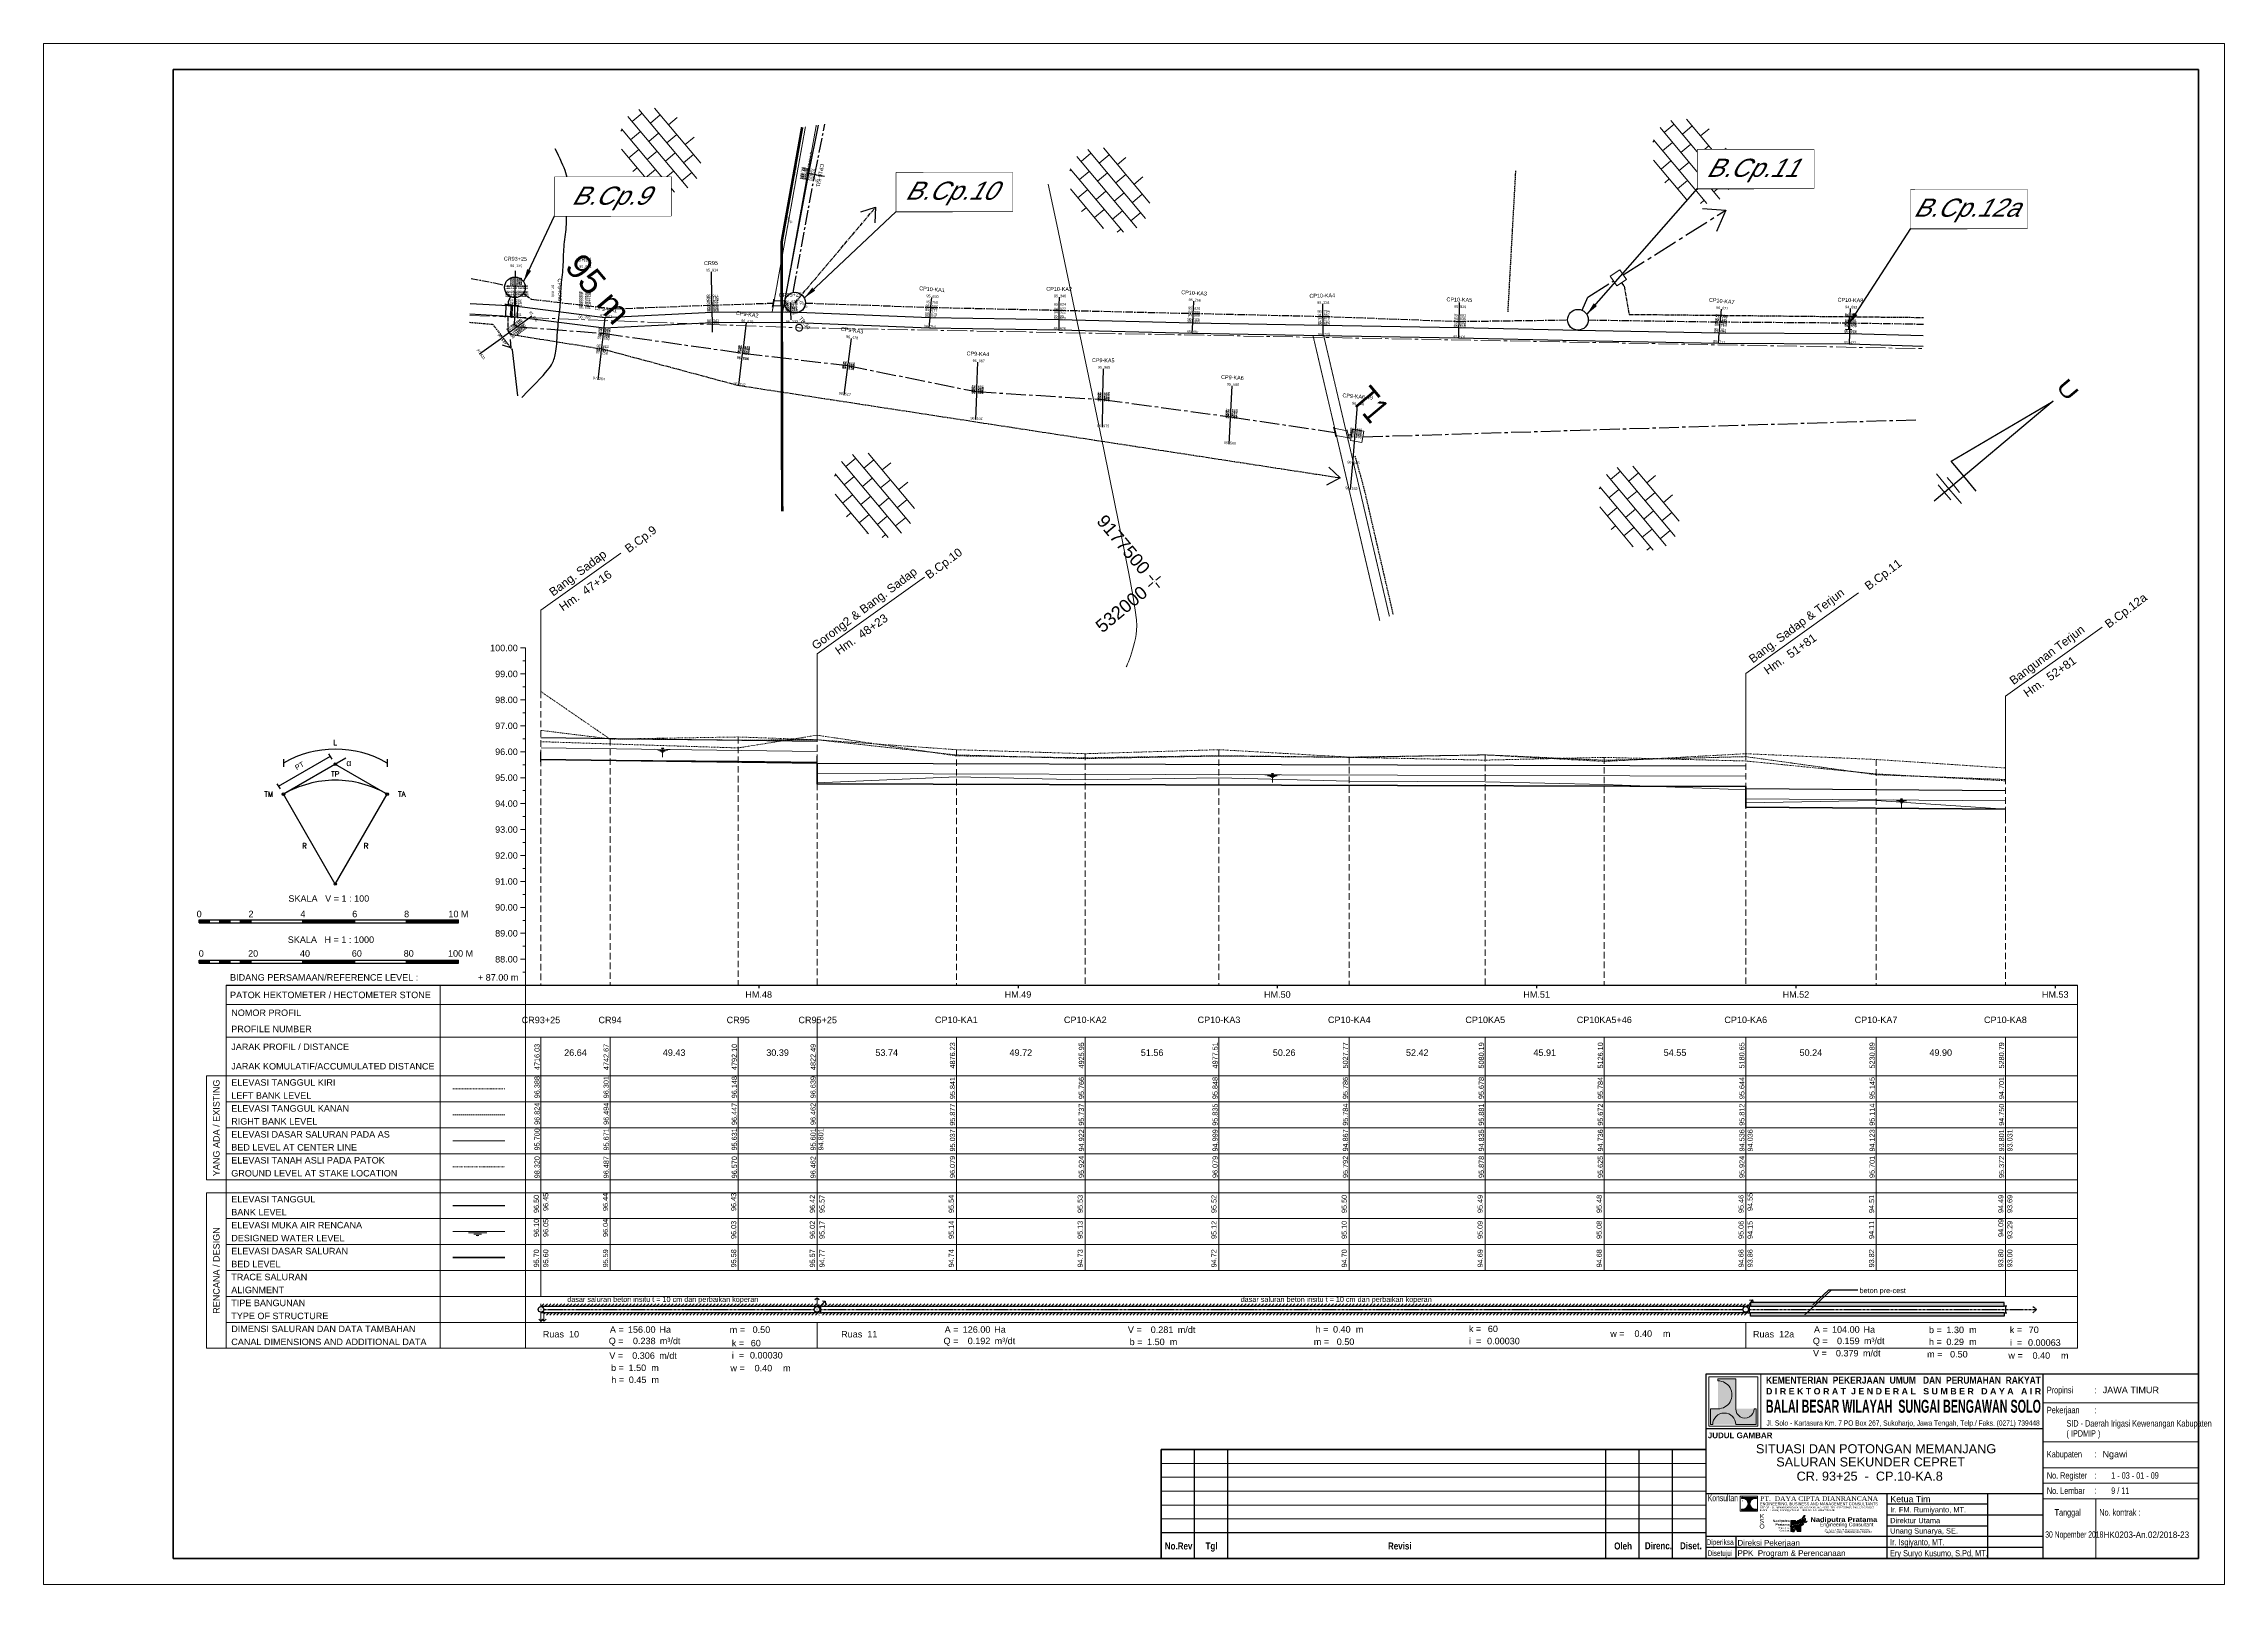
# Model space of a CAD drawing. Header units: inches. Extents: x 7 to 848, y 7 to 601.
import ezdxf
from ezdxf import colors
from ezdxf.entities.mleader import LeaderData, LeaderLine
from ezdxf.enums import TextEntityAlignment as Align
from ezdxf.math import Vec2, Vec3

# ---------------------------------------------------------------- set-up
doc = ezdxf.new("R2010")
doc.units = ezdxf.units.IN
doc.header["$MEASUREMENT"] = 0
doc.set_wipeout_variables(frame=1)
for name, pattern in [('ACAD_ISO14W100', [24, 12, -3, 0, -3, 0, -3, 0, -3]), ('CENTER', [50.8, 31.75, -6.35, 6.35, -6.35]), ('CENTER2', [28.575, 19.05, -3.175, 3.175, -3.175]), ('DASHDOT', [1, 0.5, -0.25, 0, -0.25]), ('DASHED', [0.75, 0.5, -0.25]), ('DIVIDE', [1.25, 0.5, -0.25, 0, -0.25, 0, -0.25]), ('DIVIDE2', [15.875, 6.35, -3.175, 0, -3.175, 0, -3.175]), ('HIDDEN', [0.375, 0.25, -0.125]), ('HIDDEN2', [4.7625, 3.175, -1.5875])]:
    doc.linetypes.add(name, pattern=pattern)
for name, color, linetype in [('100', 7, 'Continuous'), ('CR1', 7, 'Continuous'), ('cross', 7, 'Continuous'), ('DETIL', 7, 'Continuous'), ('etiket', 7, 'Continuous'), ('FeatureAttribs', 7, 'Continuous'), ('FIRM', 7, 'Continuous'), ('hideobjects', 1, 'Continuous'), ('ketcross', 7, 'Continuous'), ('kop', 7, 'Continuous'), ('LAHAN', 7, 'DASHED'), ('legend', 7, 'Continuous'), ('LOGO BM', 5, 'Continuous'), ('no-cross', 7, 'Continuous'), ('spotheight', 7, 'Continuous'), ('TEKS', 7, 'Continuous'), ('TPOLYGON', 7, 'Continuous')]:
    doc.layers.add(name, color=color, linetype=linetype)
for name, color, linetype, lineweight in [('ANOTASI', 7, 'Continuous', 18), ('arsir', 8, 'Continuous', 9), ('AS', 4, 'Continuous', 15), ('ASLI', 7, 'Continuous', 15), ('BANGUNAN', 5, 'Continuous', 20), ('batas desa', 212, 'ACAD_ISO14W100', 20), ('Batas Petak', 52, 'DIVIDE2', 18), ('BINGKAI', 7, 'Continuous', 20), ('Boks baru', 94, 'Continuous', 30), ('Contour_Line_Major', 7, 'Continuous', 25), ('Contour_Line_Minor', 9, 'Continuous', 5), ('Dsr-Sal', 182, 'Continuous', 35), ('FORM-GBR', 7, 'Continuous', 35), ('Form-Kop', 7, 'Continuous', 20), ('formlong', 7, 'Continuous', 20), ('GARIS', 7, 'Continuous', 20), ('grid', 30, 'Continuous', 9), ('Grs-Air', 6, 'Continuous', 13), ('JALAN', 242, 'Continuous', 25), ('JALAN DESA', 22, 'DASHED', 20), ('KA', 6, 'Continuous', 15), ('Kampung', 32, 'Continuous', 9), ('KI', 11, 'Continuous', 15), ('KOP Frame', 7, 'Continuous', 20), ('KOP Teks Nama Gambar', 5, 'Continuous', 20), ('l1', 8, 'DASHED', 9), ('linning', 7, 'Continuous', 18), ('polygon', 6, 'CENTER2', 13), ('saluran kuarter', 5, 'CENTER2', 25), ('Saluran Pembuang', 1, 'DASHED', 30), ('Saluran sekunder', 5, 'CENTER2', 40), ('Saluran tersier', 5, 'CENTER2', 25), ('SAWAH', 3, 'Continuous', 9), ('sekunder', 160, 'CENTER', 25), ('TANAH-ASLI', 82, 'Continuous', 15), ('Tanggul', 22, 'Continuous', 30), ('Tanggul kanan', 142, 'HIDDEN2', 20), ('Tanggul kiri', 30, 'DASHDOT', 18), ('TEXT-BINGKAI', 22, 'Continuous', 15)]:
    doc.layers.add(name, color=color, linetype=linetype, lineweight=lineweight)
doc.layers.get('Batas Petak').off()
doc.styles.add('ARIAL', font='arial.ttf')
doc.styles.add('Arial TUR', font='arial.ttf')
doc.styles.add('ARIAL21', font='arial.ttf', dxfattribs={"height": 2.1})
doc.styles.add('arl', font='arial.ttf')
doc.styles.add('Comic', font='comic.ttf')
doc.styles.add('GARIAL', font='arial.ttf', dxfattribs={"width": 0.7})
doc.styles.add('S-02', font='SIMPLEX.shx', dxfattribs={"height": 2})
doc.styles.add('S-03', font='arial.ttf', dxfattribs={"height": 2.5})
doc.styles.get("Standard").update_dxf_attribs({"font": 'arial.ttf'})
doc.styles.add('style1', font='times.ttf')
doc.styles.add('Text', font='arial.ttf')
doc.styles.add('WMF-Arial Narrow0', font='ARIALNB.TTF')
doc.dimstyles.new('ISO-25', dxfattribs={"dimtxt": 2.5, "dimasz": 2.5, "dimexe": 1.25, "dimexo": 0.625, "dimtad": 1, "dimtxsty": 'Standard', "dimcen": 2.5, "dimadec": 0, "dimazin": 0, "dimtfac": 1, "dimtmove": 0, "dimatfit": 3, "dimfxl": 1, "dimarcsym": 0})
pattern_1 = [(45, (-38053.0265, -24218.2595), (-0.67351921, 0.67351921), [])]
pattern_2 = [(45, (-32721.68686, -24214.42996), (-0.449012806, 0.449012806), []), (45, (-32721.23785, -24214.42996), (-0.449012806, 0.449012806), [0.3175, -0.15875])]

# ---------------------------------------------------------------- blocks, each defined once
blk = doc.blocks.new('air')
at = {"layer": 'Grs-Air', "lineweight": 9}
for p, q in [((33044.87, 24193.35), (33050.74, 24193.35)), ((33045.92, 24193), (33049.69, 24193)), ((33046.76, 24192.65), (33048.86, 24192.65)), ((33047.46, 24192.3), (33048.16, 24192.3)), ((33047.81, 24191.95), (33047.81, 24191.95))]:
    blk.add_line(p, q, dxfattribs=at)
for points in [[(33047.81, 24193.35), (33047.39, 24193.79), (33048.25, 24193.79), (33047.81, 24193.35)], [(33047.81, 24190.33), (33047.81, 24192.3)]]:
    blk.add_lwpolyline(points, dxfattribs=at)
blk = doc.blocks.new('polatt')
at = {"layer": 'polygon', "color": 0, "const_width": 0.109}
blk.add_lwpolyline([(-0.1, 0, 1), (0.1, 0, 1)], format="xyb", close=True, dxfattribs=at)
at = {"layer": 'polygon', "color": 0}
blk.add_circle((0, 0), 2.62, dxfattribs=at)
at = {"layer": 'TPOLYGON', "color": 0}
blk.add_attdef('NOPOL', text='', height=3, dxfattribs=at).set_placement((0, 4.1), align=Align.CENTER)
blk = doc.blocks.new('grid')
at = {"layer": 'grid'}
for p, q in [((-3, 0), (-0.75, 0)), ((0, 3), (0, 0.75)), ((0.75, 0), (3, 0)), ((0, -0.75), (0, -3))]:
    blk.add_line(p, q, dxfattribs=at)
at = {"layer": 'grid', "const_width": 0.125}
blk.add_lwpolyline([(-0.0625, 0, 1), (0.0625, 0, 1)], format="xyb", close=True, dxfattribs=at)
blk = doc.blocks.new('FEATURE')
blk = doc.blocks.new('tj')
at = {"layer": 'BANGUNAN', "linetype": 'Continuous', "lineweight": 30}
for points in [[(530565.73, 9174108.68), (530568.23, 9174108.68)], [(530566.98, 9174108.68), (530566.98, 9174103.68)], [(530565.73, 9174103.68), (530568.23, 9174103.68)]]:
    blk.add_lwpolyline(points, dxfattribs=at)
blk = doc.blocks.new('zatt1')
at = {"const_width": 0.075}
blk.add_lwpolyline([(-0.04, 0, 1), (0.04, 0, 1)], format="xyb", close=True, dxfattribs=at)
blk.add_attdef('0', text='', height=1).set_placement((-0.4, 0), align=Align.RIGHT)
blk.add_attdef('000', (0.4, 0), '', height=1)
blk = doc.blocks.new('_Dot')
at = {"color": 0, "linetype": 'ByBlock', "lineweight": -2}
blk.add_line((-0.5, 0), (-1, 0), dxfattribs=at)
at = {"color": 0, "linetype": 'ByBlock', "const_width": 0.5}
blk.add_lwpolyline([(-0.25, 0, 1), (0.25, 0, 1)], format="xyb", close=True, dxfattribs=at)

msp = doc.modelspace()

# ---------------------------------------------------------------- hatches: boundary and pattern name
h = msp.add_hatch(color=256)
h.dxf.hatch_style = 1
h.paths.add_polyline_path([(666.6, 40.22), (667.05, 40.22), (667.05, 40.59), (661.29, 40.59), (661.29, 40.22), (661.75, 40.22, -1), (661.75, 36.1), (661.29, 36.1), (661.29, 35.73), (667.05, 35.73), (667.05, 36.1), (666.6, 36.1, -1)])
at = {"layer": 'arsir'}
h = msp.add_hatch(dxfattribs=at)
h.set_pattern_fill('ANSI31', color=256, scale=0.3)
h.set_pattern_definition(pattern_1)
h.paths.add_polyline_path([(304.76, 115.28), (198.3, 115.28), (198.3, 114.28), (304.76, 114.28)])
h = msp.add_hatch(dxfattribs=at)
h.set_pattern_fill('ANSI31', color=256, scale=0.3)
h.set_pattern_definition(pattern_1)
h.paths.add_polyline_path([(304.76, 111.88), (199.42, 111.88), (199.42, 110.86), (304.76, 110.86)])
h = msp.add_hatch(dxfattribs=at)
h.set_pattern_fill('ANSI31', color=256, scale=0.3)
h.set_pattern_definition(pattern_1)
h.paths.add_polyline_path([(305.61, 114.28), (305.61, 115.28), (304.76, 115.28), (304.76, 114.28)])
h.paths.add_polyline_path([(306.63, 115.28), (306.63, 114.96), (306.96, 115.28)])
h = msp.add_hatch(dxfattribs=at)
h.set_pattern_fill('ANSI31', color=256, scale=0.3)
h.set_pattern_definition(pattern_1)
h.paths.add_polyline_path([(305.61, 110.86), (305.61, 111.88), (304.76, 111.88), (304.76, 110.86)])
h.paths.add_polyline_path([(306.63, 111.88), (306.63, 110.86), (501.58, 110.86), (501.58, 111.88)])
h = msp.add_hatch(dxfattribs=at)
h.set_pattern_fill('ANSI31', color=256, scale=0.3)
h.set_pattern_definition(pattern_1)
h.paths.add_polyline_path([(306.63, 114.96), (306.63, 114.42), (663.77, 114.28), (663.77, 115.28), (306.96, 115.28)])
h = msp.add_hatch(dxfattribs=at)
h.set_pattern_fill('ANSI31', color=256, scale=0.3)
h.set_pattern_definition(pattern_1)
h.paths.add_polyline_path([(663.77, 111.88), (501.58, 111.88), (501.58, 110.86), (663.77, 110.86)])
h = msp.add_hatch(dxfattribs=at)
h.set_pattern_fill('ANSI33', color=256, scale=0.1)
h.set_pattern_definition(pattern_2)
h.paths.add_polyline_path([(664.8, 115.71), (664.8, 114.28), (762.54, 114.28), (762.54, 115.71)])
h = msp.add_hatch(dxfattribs=at)
h.set_pattern_fill('ANSI33', color=256, scale=0.1)
h.set_pattern_definition(pattern_2)
h.paths.add_polyline_path([(762.54, 110.45), (762.54, 111.88), (664.8, 111.88), (664.8, 110.45)])
h = msp.add_hatch(color=7, dxfattribs=at)
edge = h.paths.add_edge_path()
edge.add_line((681.65, 29.8), (681.57, 29.78))
edge.add_ellipse((683.48, 30.46), major_axis=(2.02, 1.62), ratio=0.383595, start_angle=138.10762, end_angle=192.83364)
edge.add_line((681.65, 28.72), (681.65, 29.8))
edge = h.paths.add_edge_path()
edge.add_ellipse((683.48, 30.46), major_axis=(2.02, 1.62), ratio=0.383595, start_angle=-43.27044, end_angle=30.11263)
edge.add_line((684.92, 32.25), (683.83, 30.72))
edge.add_line((683.83, 30.72), (685.38, 31.11))
edge = h.paths.add_edge_path()
edge.add_ellipse((683.48, 30.46), major_axis=(2.02, 1.62), ratio=0.383595, start_angle=-137.31675, end_angle=-58.12694)
edge.add_line((685.08, 30.66), (683.5, 30.26))
edge.add_line((683.5, 30.26), (682.42, 28.75))
edge = h.paths.add_edge_path()
edge.add_ellipse((683.48, 30.46), major_axis=(2.02, 1.62), ratio=0.383595, start_angle=47.73409, end_angle=90.74987)
edge.add_line((682.84, 31.22), (682.84, 30.47))
edge.add_line((682.84, 30.47), (683.28, 30.58))
edge.add_line((683.28, 30.58), (684.38, 32.12))
h.paths.add_polyline_path([(682.75, 29.89), (682.69, 30.06), (681.75, 29.82), (682.11, 28.98)])
edge = h.paths.add_edge_path()
edge.add_line((682.56, 30.4), (682.39, 30.83))
edge.add_ellipse((683.48, 30.46), major_axis=(2.02, 1.62), ratio=0.383595, start_angle=103.9852, end_angle=123.25113)
edge.add_line((681.86, 30.23), (682.56, 30.4))
edge = h.paths.add_edge_path()
edge.add_ellipse((683.48, 30.46), major_axis=(2.45, 1.96), ratio=0.388427, start_angle=460.08783, end_angle=484.8152, ccw=False)
edge.add_line((682.31, 31.06), (682.05, 31.73))
edge.add_line((682.05, 31.73), (680.3, 31.73))
edge.add_line((680.3, 31.73), (680.3, 29.62))
edge.add_line((680.3, 29.62), (680.61, 29.91))
edge.add_line((680.61, 29.91), (681.46, 30.13))
edge = h.paths.add_edge_path()
edge.add_ellipse((683.48, 30.46), major_axis=(2.45, 1.96), ratio=0.388427, start_angle=497.00082, end_angle=566.32593, ccw=False)
edge.add_line((681.18, 29.68), (680.3, 29.46))
edge.add_line((680.3, 29.46), (680.3, 27.49))
edge.add_line((680.3, 27.49), (681.07, 27.49))
edge.add_line((681.07, 27.49), (681.63, 28.29))
h.paths.add_polyline_path([(681.65, 27.68), (681.52, 27.49), (681.65, 27.49)])
edge = h.paths.add_edge_path()
edge.add_ellipse((683.48, 30.46), major_axis=(2.45, 1.96), ratio=0.388427, start_angle=226.49516, end_angle=267.15695, ccw=False)
edge.add_line((682.35, 28.43), (682.75, 27.49))
edge.add_line((682.75, 27.49), (684.12, 27.49))
edge.add_line((684.12, 27.49), (684.12, 29.42))
h = msp.add_hatch(color=7, dxfattribs=at)
edge = h.paths.add_edge_path()
edge.add_ellipse((683.48, 30.46), major_axis=(2.45, 1.96), ratio=0.388427, start_angle=440.25902, end_angle=447.33978, ccw=False)
edge.add_line((683.15, 31.73), (682.84, 31.73))
edge.add_line((682.84, 31.73), (682.84, 31.5))
at = {"layer": 'KOP Frame', "lineweight": 5}
h = msp.add_hatch(color=256, dxfattribs=at)
edge = h.paths.add_edge_path()
edge.add_line((659.05, 86.37), (652.22, 86.37))
edge.add_line((652.22, 86.37), (652.22, 85.55))
edge.add_ellipse((652.22, 80.15), major_axis=(-3.81, 3.81), ratio=1, start_angle=135, end_angle=315, ccw=False)
edge.add_line((652.22, 74.76), (649.29, 74.76))
edge.add_line((649.29, 74.76), (649.29, 68.7))
edge.add_line((649.29, 68.7), (650.18, 68.7))
edge.add_ellipse((654.62, 68.7), major_axis=(3.14, 3.14), ratio=1, start_angle=-45, end_angle=135, ccw=False)
edge.add_line((659.05, 68.7), (666.97, 68.7))
edge.add_line((666.97, 68.7), (666.97, 74.76))
edge.add_line((666.97, 74.76), (666.15, 74.76))
edge.add_ellipse((662.6, 74.76), major_axis=(-2.51, 2.51), ratio=1, start_angle=45, end_angle=225, ccw=False)
edge.add_line((659.05, 74.76), (659.05, 86.37))
at = {"layer": 'SAWAH'}
h = msp.add_hatch(dxfattribs=at)
h.set_pattern_fill('AR-B816', color=256, scale=0.0245, angle=-50)
h.set_pattern_definition([(310, (-2578455.741, -1922034.192), (3.813675656, 3.200053836), []), (40, (-2578455.741, -1922034.192), (0.6136218196, 7.013729492), [4.9784, -4.9784])])
h.paths.add_polyline_path([(259.48, 551.7), (259.24, 550.93), (258.95, 550.19), (258.61, 549.49), (258.24, 548.81), (257.81, 548.17), (257.35, 547.56), (256.85, 546.99), (256.31, 546.47), (255.73, 545.98), (255.12, 545.54), (254.47, 545.15), (253.8, 544.8), (253.09, 544.49), (252.36, 544.24), (251.6, 544.03), (250.82, 543.87), (250.02, 543.77), (249.21, 543.71), (248.38, 543.71), (247.53, 543.75), (246.68, 543.85), (245.82, 543.99), (244.96, 544.19), (244.09, 544.43), (243.23, 544.72), (242.37, 545.06), (241.51, 545.45), (240.67, 545.88), (239.83, 546.35), (239.01, 546.87), (238.21, 547.43), (237.42, 548.03), (236.66, 548.66), (235.92, 549.33), (235.21, 550.03), (234.53, 550.76), (233.88, 551.53), (233.25, 552.31), (232.67, 553.13), (232.12, 553.96), (231.61, 554.81), (231.14, 555.68), (230.7, 556.56), (230.32, 557.46), (229.97, 558.36), (229.67, 559.26), (229.42, 560.17), (229.21, 561.08), (229.05, 561.99), (228.93, 562.88), (228.87, 563.77), (228.85, 564.65), (228.88, 565.52), (228.96, 566.37), (229.08, 567.19), (229.26, 568), (229.48, 568.78), (229.75, 569.53), (230.06, 570.26), (230.41, 570.95), (230.81, 571.61), (231.25, 572.24), (231.74, 572.82), (232.26, 573.37), (232.82, 573.88), (233.41, 574.34), (234.04, 574.76), (234.7, 575.13), (235.4, 575.46), (236.11, 575.74), (236.86, 575.97), (237.63, 576.15), (238.42, 576.28), (239.22, 576.36), (240.05, 576.39), (240.89, 576.37), (241.73, 576.3), (242.59, 576.18), (243.45, 576.01), (244.32, 575.79), (245.18, 575.53), (246.05, 575.21), (246.9, 574.85), (247.76, 574.44), (248.6, 573.98), (249.42, 573.49), (250.23, 572.95), (251.03, 572.37), (251.8, 571.76), (252.55, 571.11), (253.28, 570.42), (253.98, 569.7), (254.64, 568.95), (255.28, 568.18), (255.89, 567.38), (256.45, 566.55), (256.98, 565.71), (257.48, 564.85), (257.93, 563.97), (258.34, 563.09), (258.7, 562.19), (259.03, 561.29), (259.3, 560.38), (259.54, 559.47), (259.72, 558.56), (259.86, 557.66), (259.95, 556.77), (259.99, 555.88), (259.98, 555.01), (259.93, 554.15), (259.83, 553.31), (259.68, 552.5)])
h = msp.add_hatch(dxfattribs=at)
h.set_pattern_fill('AR-B816', color=256, scale=0.0245, angle=-50)
h.set_pattern_definition([(310, (-2578057.7366, -1922038.46), (3.813675656, 3.200053836), []), (40, (-2578057.7366, -1922038.46), (0.6136218196, 7.013729492), [4.9784, -4.9784])])
h.paths.add_polyline_path([(657.48, 547.43), (657.24, 546.67), (656.95, 545.93), (656.62, 545.22), (656.24, 544.54), (655.82, 543.9), (655.36, 543.29), (654.85, 542.73), (654.31, 542.2), (653.74, 541.71), (653.12, 541.27), (652.48, 540.88), (651.8, 540.53), (651.1, 540.22), (650.36, 539.97), (649.61, 539.76), (648.83, 539.61), (648.03, 539.5), (647.21, 539.44), (646.38, 539.44), (645.54, 539.48), (644.69, 539.58), (643.83, 539.72), (642.96, 539.92), (642.1, 540.16), (641.23, 540.45), (640.37, 540.79), (639.52, 541.18), (638.67, 541.61), (637.84, 542.09), (637.02, 542.6), (636.21, 543.16), (635.43, 543.76), (634.67, 544.39), (633.93, 545.06), (633.22, 545.76), (632.53, 546.5), (631.88, 547.26), (631.26, 548.05), (630.67, 548.86), (630.12, 549.69), (629.61, 550.54), (629.14, 551.41), (628.71, 552.3), (628.32, 553.19), (627.98, 554.09), (627.68, 555), (627.42, 555.9), (627.21, 556.81), (627.05, 557.72), (626.94, 558.62), (626.87, 559.51), (626.85, 560.39), (626.88, 561.25), (626.96, 562.1), (627.09, 562.93), (627.26, 563.73), (627.48, 564.51), (627.75, 565.27), (628.06, 565.99), (628.42, 566.69), (628.82, 567.35), (629.26, 567.97), (629.74, 568.56), (630.26, 569.1), (630.82, 569.61), (631.42, 570.07), (632.05, 570.49), (632.71, 570.86), (633.4, 571.19), (634.12, 571.47), (634.86, 571.7), (635.63, 571.88), (636.42, 572.01), (637.23, 572.09), (638.05, 572.12), (638.89, 572.11), (639.74, 572.04), (640.59, 571.91), (641.46, 571.74), (642.32, 571.53), (643.19, 571.26), (644.05, 570.94), (644.91, 570.58), (645.76, 570.17), (646.6, 569.72), (647.43, 569.22), (648.24, 568.68), (649.03, 568.11), (649.81, 567.49), (650.56, 566.84), (651.28, 566.15), (651.98, 565.43), (652.65, 564.69), (653.29, 563.91), (653.89, 563.11), (654.46, 562.29), (654.99, 561.44), (655.48, 560.58), (655.93, 559.71), (656.34, 558.82), (656.71, 557.92), (657.03, 557.02), (657.31, 556.11), (657.54, 555.2), (657.73, 554.29), (657.86, 553.39), (657.95, 552.5), (657.99, 551.61), (657.99, 550.74), (657.93, 549.88), (657.83, 549.05), (657.68, 548.23)])
h = msp.add_hatch(dxfattribs=at)
h.set_pattern_fill('AR-B816', color=256, scale=0.0245, angle=-50)
h.set_pattern_definition([(310, (-2578282.641, -1922049.5787), (3.813675656, 3.200053836), []), (40, (-2578282.641, -1922049.5787), (0.6136218196, 7.013729492), [4.9784, -4.9784])])
h.paths.add_polyline_path([(432.58, 536.32), (432.34, 535.55), (432.05, 534.81), (431.71, 534.1), (431.34, 533.42), (430.91, 532.78), (430.45, 532.17), (429.95, 531.61), (429.41, 531.08), (428.83, 530.6), (428.22, 530.16), (427.57, 529.76), (426.9, 529.41), (426.19, 529.11), (425.46, 528.85), (424.7, 528.65), (423.92, 528.49), (423.12, 528.38), (422.31, 528.33), (421.48, 528.32), (420.63, 528.36), (419.78, 528.46), (418.92, 528.61), (418.06, 528.8), (417.19, 529.04), (416.33, 529.34), (415.47, 529.68), (414.61, 530.06), (413.77, 530.49), (412.93, 530.97), (412.11, 531.48), (411.31, 532.04), (410.53, 532.64), (409.76, 533.27), (409.02, 533.94), (408.31, 534.64), (407.63, 535.38), (406.98, 536.14), (406.36, 536.93), (405.77, 537.74), (405.22, 538.57), (404.71, 539.43), (404.24, 540.3), (403.81, 541.18), (403.42, 542.07), (403.07, 542.97), (402.77, 543.88), (402.52, 544.79), (402.31, 545.69), (402.15, 546.6), (402.03, 547.5), (401.97, 548.39), (401.95, 549.27), (401.98, 550.13), (402.06, 550.98), (402.18, 551.81), (402.36, 552.61), (402.58, 553.39), (402.85, 554.15), (403.16, 554.87), (403.51, 555.57), (403.91, 556.23), (404.36, 556.85), (404.84, 557.44), (405.36, 557.98), (405.92, 558.49), (406.51, 558.95), (407.14, 559.37), (407.8, 559.74), (408.5, 560.07), (409.21, 560.35), (409.96, 560.58), (410.73, 560.76), (411.52, 560.89), (412.32, 560.98), (413.15, 561.01), (413.99, 560.99), (414.83, 560.92), (415.69, 560.8), (416.55, 560.63), (417.42, 560.41), (418.28, 560.14), (419.15, 559.82), (420, 559.46), (420.86, 559.05), (421.7, 558.6), (422.52, 558.1), (423.33, 557.56), (424.13, 556.99), (424.9, 556.37), (425.65, 555.72), (426.38, 555.03), (427.08, 554.32), (427.75, 553.57), (428.38, 552.79), (428.99, 551.99), (429.55, 551.17), (430.08, 550.32), (430.58, 549.46), (431.03, 548.59), (431.44, 547.7), (431.8, 546.8), (432.13, 545.9), (432.41, 544.99), (432.64, 544.08), (432.82, 543.18), (432.96, 542.27), (433.05, 541.38), (433.09, 540.49), (433.08, 539.62), (433.03, 538.77), (432.93, 537.93), (432.78, 537.11)])
h = msp.add_hatch(dxfattribs=at)
h.set_pattern_fill('AR-B816', color=256, scale=0.0245, angle=-50)
h.set_pattern_definition([(310, (-2578373.343, -1922167.2236), (3.813675656, 3.200053836), []), (40, (-2578373.343, -1922167.2236), (0.6136218196, 7.013729492), [4.9784, -4.9784])])
h.paths.add_polyline_path([(341.88, 418.67), (341.64, 417.9), (341.35, 417.16), (341.01, 416.45), (340.63, 415.78), (340.21, 415.13), (339.75, 414.53), (339.25, 413.96), (338.71, 413.44), (338.13, 412.95), (337.52, 412.51), (336.87, 412.11), (336.2, 411.76), (335.49, 411.46), (334.76, 411.21), (334, 411), (333.22, 410.84), (332.42, 410.74), (331.61, 410.68), (330.78, 410.68), (329.93, 410.72), (329.08, 410.82), (328.22, 410.96), (327.36, 411.16), (326.49, 411.4), (325.63, 411.69), (324.76, 412.03), (323.91, 412.42), (323.06, 412.85), (322.23, 413.32), (321.41, 413.84), (320.61, 414.4), (319.82, 414.99), (319.06, 415.63), (318.32, 416.3), (317.61, 417), (316.93, 417.73), (316.27, 418.49), (315.65, 419.28), (315.07, 420.1), (314.52, 420.93), (314.01, 421.78), (313.53, 422.65), (313.1, 423.53), (312.71, 424.43), (312.37, 425.33), (312.07, 426.23), (311.81, 427.14), (311.61, 428.05), (311.45, 428.95), (311.33, 429.85), (311.27, 430.74), (311.25, 431.62), (311.28, 432.49), (311.36, 433.33), (311.48, 434.16), (311.66, 434.97), (311.88, 435.75), (312.14, 436.5), (312.46, 437.23), (312.81, 437.92), (313.21, 438.58), (313.65, 439.21), (314.14, 439.79), (314.66, 440.34), (315.22, 440.84), (315.81, 441.31), (316.44, 441.73), (317.1, 442.1), (317.79, 442.43), (318.51, 442.71), (319.26, 442.94), (320.03, 443.12), (320.81, 443.25), (321.62, 443.33), (322.45, 443.36), (323.28, 443.34), (324.13, 443.27), (324.99, 443.15), (325.85, 442.98), (326.72, 442.76), (327.58, 442.49), (328.44, 442.18), (329.3, 441.82), (330.15, 441.41), (330.99, 440.95), (331.82, 440.46), (332.63, 439.92), (333.43, 439.34), (334.2, 438.73), (334.95, 438.07), (335.68, 437.39), (336.37, 436.67), (337.04, 435.92), (337.68, 435.15), (338.28, 434.35), (338.85, 433.52), (339.38, 432.68), (339.87, 431.82), (340.33, 430.94), (340.74, 430.06), (341.1, 429.16), (341.43, 428.25), (341.7, 427.35), (341.93, 426.44), (342.12, 425.53), (342.26, 424.63), (342.35, 423.73), (342.39, 422.85), (342.38, 421.98), (342.33, 421.12), (342.23, 420.28), (342.08, 419.47)])
h = msp.add_hatch(dxfattribs=at)
h.set_pattern_fill('AR-B816', color=256, scale=0.0245, angle=-50)
h.set_pattern_definition([(310, (-2578078.4367, -1922172.2063), (3.813675656, 3.200053836), []), (40, (-2578078.4367, -1922172.2063), (0.6136218196, 7.013729492), [4.9784, -4.9784])])
h.paths.add_polyline_path([(636.78, 413.69), (636.54, 412.92), (636.25, 412.18), (635.92, 411.47), (635.54, 410.79), (635.12, 410.15), (634.66, 409.55), (634.15, 408.98), (633.61, 408.45), (633.04, 407.97), (632.42, 407.53), (631.78, 407.13), (631.1, 406.78), (630.4, 406.48), (629.66, 406.22), (628.91, 406.02), (628.13, 405.86), (627.33, 405.75), (626.51, 405.7), (625.68, 405.69), (624.84, 405.74), (623.99, 405.83), (623.13, 405.98), (622.26, 406.17), (621.4, 406.42), (620.53, 406.71), (619.67, 407.05), (618.82, 407.43), (617.97, 407.86), (617.14, 408.34), (616.32, 408.86), (615.51, 409.41), (614.73, 410.01), (613.97, 410.65), (613.23, 411.31), (612.52, 412.02), (611.83, 412.75), (611.18, 413.51), (610.56, 414.3), (609.97, 415.11), (609.42, 415.95), (608.91, 416.8), (608.44, 417.67), (608.01, 418.55), (607.62, 419.44), (607.28, 420.34), (606.98, 421.25), (606.72, 422.16), (606.51, 423.07), (606.35, 423.97), (606.24, 424.87), (606.17, 425.76), (606.15, 426.64), (606.18, 427.5), (606.26, 428.35), (606.39, 429.18), (606.56, 429.99), (606.78, 430.77), (607.05, 431.52), (607.36, 432.25), (607.72, 432.94), (608.12, 433.6), (608.56, 434.22), (609.04, 434.81), (609.56, 435.36), (610.12, 435.86), (610.72, 436.32), (611.35, 436.74), (612.01, 437.12), (612.7, 437.44), (613.42, 437.72), (614.16, 437.95), (614.93, 438.13), (615.72, 438.27), (616.53, 438.35), (617.35, 438.38), (618.19, 438.36), (619.04, 438.29), (619.89, 438.17), (620.76, 438), (621.62, 437.78), (622.49, 437.51), (623.35, 437.2), (624.21, 436.83), (625.06, 436.42), (625.9, 435.97), (626.73, 435.47), (627.54, 434.94), (628.33, 434.36), (629.11, 433.74), (629.86, 433.09), (630.58, 432.41), (631.28, 431.69), (631.95, 430.94), (632.59, 430.16), (633.19, 429.36), (633.76, 428.54), (634.29, 427.7), (634.78, 426.84), (635.23, 425.96), (635.64, 425.07), (636.01, 424.18), (636.33, 423.27), (636.61, 422.36), (636.84, 421.46), (637.03, 420.55), (637.16, 419.65), (637.25, 418.75), (637.29, 417.87), (637.29, 416.99), (637.23, 416.14), (637.13, 415.3), (636.98, 414.48)])

# ---------------------------------------------------------------- linework, layer by layer
for p, q in [((717.27, 42.07), (717.27, 25.58)), ((756.16, 42.07), (756.16, 17.08)), ((717.27, 38.07), (756.16, 38.07)), ((717.27, 33.83), (777.52, 33.83)), ((777.52, 25.58), (647.5, 25.58)), ((659.15, 25.58), (659.15, 17.08)), ((717.27, 29.7), (756.16, 29.7)), ((717.27, 25.58), (717.27, 17.08)), ((777.52, 21.33), (647.5, 21.33))]:
    msp.add_line(p, q)
at = {"color": 52, "lineweight": 9}
msp.add_lwpolyline([(6.5, 7.08), (847.5, 7.08), (847.5, 601.08), (6.5, 601.08)], close=True, dxfattribs=at)
at = {"color": 94, "lineweight": 35}
msp.add_lwpolyline([(56.5, 17.08), (837.5, 17.08), (837.5, 591.08), (56.5, 591.08)], close=True, dxfattribs=at)
at = {"color": 3, "elevation": 107.91}
msp.add_lwpolyline([(292.09, 500.51), (301.62, 551.08), (305.31, 569.69)], dxfattribs=at)
at = {"lineweight": 25}
for points in [[(751.83, 428.58), (747.01, 434.33), (742.19, 440.07), (781.48, 463.25), (735.52, 424.68)], [(305.61, 114.42), (306.63, 114.42)], [(305.61, 111.74), (306.63, 111.74)], [(306.12, 114.42), (306.12, 111.74)], [(663.77, 114.42), (664.8, 114.42)], [(663.77, 111.74), (664.8, 111.74)], [(664.28, 114.42), (664.28, 111.74)], [(762.54, 114.42), (763.57, 114.42)], [(762.54, 111.74), (763.57, 111.74)], [(763.06, 114.42), (763.06, 111.74)]]:
    msp.add_lwpolyline(points, dxfattribs=at)
at = {"lineweight": 20}
for points in [[(746.08, 423.76), (741.26, 429.5), (736.44, 435.25)], [(737.13, 430.93), (739.54, 428.06), (741.95, 425.19)], [(740.58, 433.82), (742.99, 430.95), (745.4, 428.08)], [(661.29, 40.59), (667.05, 40.59)], [(661.29, 40.22), (661.29, 40.59)], [(661.29, 40.22), (661.75, 40.22)], [(661.29, 36.1), (661.75, 36.1)], [(661.29, 35.73), (661.29, 36.1)], [(661.29, 35.73), (667.05, 35.73)], [(666.6, 40.22), (667.05, 40.22)], [(666.6, 36.1), (667.05, 36.1)], [(667.05, 40.22), (667.05, 40.59)], [(667.05, 35.73), (667.05, 36.1)]]:
    msp.add_lwpolyline(points, dxfattribs=at)
for points in [[(198.3, 324.19), (198.3, 328.02)], [(304.76, 321.45), (304.76, 326.36)], [(282.27, 238.08), (282.27, 236.99)], [(382.27, 238.08), (382.27, 236.99)], [(482.27, 238.08), (482.27, 236.99)], [(582.27, 238.08), (582.27, 236.99)], [(682.27, 238.08), (682.27, 236.99)], [(782.27, 238.08), (782.27, 236.99)], [(303.91, 116.89), (304.76, 117.61), (305.65, 116.87)], [(306.86, 116.37), (307.96, 116.28), (308.07, 115.13)], [(664.36, 116.71), (665.47, 116.83), (665.79, 115.71)], [(197.46, 109.27), (198.3, 108.55), (199.2, 109.29)]]:
    msp.add_lwpolyline(points)
msp.add_lwpolyline([(660.83, 35.27), (667.51, 35.27), (667.51, 41.05), (660.83, 41.05)], close=True, dxfattribs=at)
for centre, start, end in [((661.75, 38.16), 270, 90), ((666.6, 38.16), 90, 270)]:
    msp.add_arc(centre, 2.06, start, end, dxfattribs=at)
at = {"layer": '100'}
for points in [[(450.36, 17.08), (450.36, 59.03)], [(463.17, 17.08), (463.17, 59.03)], [(609.01, 17.08), (609.01, 59.03)], [(621.83, 17.08), (621.83, 59.03)], [(634.65, 17.08), (634.65, 59.03)], [(647.5, 26.98), (437.54, 26.98)]]:
    msp.add_lwpolyline(points, dxfattribs=at)
at = {"layer": '100', "lineweight": 13}
for points in [[(647.5, 53.69), (437.54, 53.69)], [(647.5, 48.35), (437.54, 48.35)], [(647.5, 43), (437.54, 43)], [(647.5, 37.66), (437.54, 37.66)], [(647.5, 32.32), (437.54, 32.32)]]:
    msp.add_lwpolyline(points, dxfattribs=at)
at = {"layer": 'arsir'}
for points in [[(198.3, 351.28), (198.3, 382.65), (229.14, 404.66)], [(304.76, 334.46), (304.76, 365.83), (346.23, 395.43)], [(662.92, 326.85), (662.92, 358.22), (706.45, 389.29)], [(763.06, 317.37), (763.06, 349.48), (800.32, 376.07)]]:
    msp.add_lwpolyline(points, dxfattribs=at)
at = {"layer": 'arsir', "color": 7}
for points in [[(681.18, 29.68), (680.07, 29.4), (680.61, 29.91), (681.46, 30.13)], [(680.3, 31.73), (680.3, 29.62)], [(682.31, 31.06), (682.05, 31.73), (680.3, 31.73)], [(680.3, 29.46), (680.3, 27.49), (681.07, 27.49)], [(681.63, 28.29), (680.97, 27.35), (681.42, 27.35), (682.14, 28.36)], [(681.52, 27.49), (681.65, 27.49), (681.65, 27.68)], [(682.91, 30.11), (681.57, 29.78)], [(681.65, 28.72), (681.65, 29.8)], [(681.75, 29.82), (682.11, 28.98)], [(681.86, 30.23), (683.28, 30.58)], [(682.91, 30.11), (681.9, 28.67)], [(682.35, 28.43), (682.75, 27.49), (684.12, 27.49), (684.12, 29.42)], [(682.56, 30.4), (682.39, 30.83)], [(682.42, 28.75), (683.5, 30.26)], [(682.75, 29.89), (682.69, 30.06)], [(683.15, 31.73), (682.84, 31.73), (682.84, 31.5)], [(682.84, 31.22), (682.84, 30.47)], [(682.84, 30.1), (682.84, 30.02)], [(684.38, 32.12), (683.28, 30.58)], [(685.08, 30.66), (683.5, 30.26)], [(683.83, 30.72), (684.92, 32.25)], [(683.83, 30.72), (685.38, 31.11)], [(685.19, 32.63), (685.87, 33.58), (685.42, 33.58), (684.66, 32.52)], [(686.62, 31.42), (686.15, 30.93), (685.47, 30.76)], [(685.77, 31.21), (686.62, 31.42)]]:
    msp.add_lwpolyline(points, dxfattribs=at)
for start_param, end_param in [(8.674301, 9.884252), (7.074089, 8.461622), (3.860627, 5.300337), (5.513016, 6.822742)]:
    msp.add_ellipse((683.48, 30.46), major_axis=(2.45, 1.96), ratio=0.388427, start_param=start_param, end_param=end_param, dxfattribs=at)
at = {"layer": 'arsir', "color": 7, "extrusion": (0, 0, -1)}
for start_param, end_param in [(2.718448, 3.872753), (4.132047, 5.450068), (7.297692, 8.679815), (5.757621, 7.038397)]:
    msp.add_ellipse((683.48, 30.46), major_axis=(2.02, 1.62), ratio=0.383595, start_param=start_param, end_param=end_param, dxfattribs=at)
at = {"layer": 'BANGUNAN', "lineweight": 30}
for points in [[(184.42, 500.62), (184.86, 500.57)], [(186.68, 500.41), (186.57, 495.71), (184.7, 495.9), (184.86, 500.57), (186.68, 500.41)], [(186.68, 500.41), (187.12, 500.37)], [(186.95, 500.36), (187.39, 500.31)], [(189.21, 500.15), (189.1, 495.45), (187.23, 495.64), (187.39, 500.31), (189.21, 500.15)], [(189.21, 500.15), (189.64, 500.11)], [(184.26, 495.94), (184.7, 495.9)], [(186.57, 495.71), (186.88, 495.67)], [(186.88, 495.67), (187.23, 495.64)], [(189.1, 495.45), (189.53, 495.4)]]:
    msp.add_lwpolyline(points, dxfattribs=at)
at = {"layer": 'BANGUNAN', "lineweight": 30, "elevation": 159.02}
for points in [[(287.62, 499.54), (287.7, 499.99)], [(288.08, 502.09), (292.43, 501.87), (292.05, 499.84), (287.7, 499.99), (288.08, 502.09)], [(288.08, 502.09), (288.15, 502.54)], [(291.98, 499.39), (292.05, 499.84)], [(292.43, 501.87), (292.5, 502.32)]]:
    msp.add_lwpolyline(points, dxfattribs=at)
at = {"layer": 'BANGUNAN', "elevation": 159.02}
msp.add_lwpolyline([(293.22, 500.54), (293.3, 500.99)], dxfattribs=at)
at = {"layer": 'BANGUNAN'}
for points in [[(503.94, 453.23), (504.05, 452.79)], [(504.05, 452.79), (509.27, 451.78), (509.93, 449.12), (504.68, 449.97), (504.05, 452.79)], [(504.68, 449.97), (504.79, 449.54)], [(509.16, 452.22), (509.27, 451.78)], [(509.93, 449.12), (510.04, 448.68)]]:
    msp.add_lwpolyline(points, dxfattribs=at)
at = {"layer": 'BANGUNAN', "elevation": 107.47}
msp.add_lwpolyline([(511.25, 452.45), (510.48, 448.01), (514.92, 447.24), (515.69, 451.68)], close=True, dxfattribs=at)
at = {"layer": 'BANGUNAN', "lineweight": 30}
for centre in [(188.26, 507.1, 106.55), (296.28, 501.21), (598.21, 494.62, 105.45)]:
    msp.add_circle(centre, 4, dxfattribs=at)
at = {"layer": 'batas desa', "ltscale": 0.3, "const_width": 1}
msp.add_lwpolyline([(291.34, 420.82), (291.13, 524.65), (299.03, 568.87)], dxfattribs=at)
at = {"layer": 'BINGKAI'}
for p, q in [((76.87, 238.08), (76.87, 98.08)), ((159.37, 238.08), (159.37, 98.08)), ((192.37, 238.08), (192.37, 98.08)), ((76.87, 163.08), (192.37, 163.08)), ((76.87, 158.08), (192.37, 158.08)), ((76.87, 98.08), (192.37, 98.08))]:
    msp.add_line(p, q, dxfattribs=at)
for points in [[(69.37, 163.08), (76.87, 163.08), (76.87, 203.08), (69.37, 203.08)], [(69.37, 98.08), (76.87, 98.08), (76.87, 158.08), (69.37, 158.08)]]:
    msp.add_lwpolyline(points, close=True, dxfattribs=at)
at = {"layer": 'Boks baru', "lineweight": 18, "elevation": 105.44}
msp.add_lwpolyline([(610.66, 511.44), (613.15, 507.68), (616.9, 510.17), (614.42, 513.92)], close=True, dxfattribs=at)
at = {"layer": 'Contour_Line_Major'}
msp.add_polyline3d([(190.89, 464.61, 95), (191.13, 464.85, 95), (193.03, 466.83, 95), (194.83, 468.67, 95), (196.46, 470.36, 95), (197.89, 471.86, 95), (199.09, 473.15, 95), (200.06, 474.24, 95), (200.84, 475.17, 95), (201.46, 475.95, 95), (201.94, 476.63, 95), (202.31, 477.22, 95), (202.61, 477.76, 95), (202.86, 478.28, 95), (203.08, 478.79, 95), (203.29, 479.32, 95), (203.47, 479.88, 95), (203.64, 480.46, 95), (203.8, 481.1, 95), (203.93, 481.79, 95), (204.06, 482.55, 95), (204.17, 483.39, 95), (204.27, 484.32, 95), (204.36, 485.32, 95), (204.44, 486.38, 95), (204.53, 487.49, 95), (204.61, 488.64, 95), (204.69, 489.8, 95), (204.78, 490.96, 95), (204.88, 492.12, 95), (204.98, 493.26, 95), (205.1, 494.37, 95), (205.22, 495.45, 95), (205.34, 496.5, 95), (205.45, 497.53, 95), (205.56, 498.53, 95), (205.65, 499.5, 95), (205.73, 500.43, 95), (205.8, 501.34, 95), (205.84, 502.21, 95), (205.88, 503.07, 95), (205.91, 503.92, 95), (205.95, 504.76, 95), (205.99, 505.61, 95), (206.04, 506.46, 95), (206.1, 507.33, 95), (206.18, 508.23, 95), (206.28, 509.14, 95), (206.38, 510.07, 95), (206.49, 511.02, 95), (206.6, 511.98, 95), (206.7, 512.94, 95), (206.8, 513.92, 95), (206.87, 514.89, 95), (206.93, 515.87, 95), (206.97, 516.85, 95), (207, 517.83, 95), (207.02, 518.8, 95), (207.05, 519.78, 95), (207.09, 520.76, 95), (207.13, 521.73, 95), (207.2, 522.7, 95), (207.28, 523.67, 95), (207.39, 524.63, 95), (207.51, 525.6, 95), (207.63, 526.56, 95), (207.75, 527.53, 95), (207.86, 528.5, 95), (207.96, 529.46, 95), (208.04, 530.43, 95), (208.1, 531.4, 95), (208.14, 532.38, 95), (208.16, 533.36, 95), (208.18, 534.36, 95), (208.19, 535.36, 95), (208.2, 536.38, 95), (208.23, 537.41, 95), (208.27, 538.45, 95), (208.32, 539.52, 95), (208.39, 540.59, 95), (208.47, 541.67, 95), (208.54, 542.74, 95), (208.6, 543.79, 95), (208.64, 544.82, 95), (208.66, 545.82, 95), (208.65, 546.78, 95), (208.6, 547.7, 95), (208.51, 548.59, 95), (208.36, 549.46, 95), (208.17, 550.33, 95), (207.91, 551.23, 95), (207.6, 552.17, 95), (207.22, 553.16, 95), (206.76, 554.23, 95), (206.24, 555.39, 95), (205.65, 556.63, 95), (205.02, 557.95, 95), (204.36, 559.34, 95), (203.82, 560.5, 95)], dxfattribs=at)
at = {"layer": 'Contour_Line_Minor'}
msp.add_polyline3d([(424, 360.82, 94), (424.2, 361.19, 94), (424.55, 361.93, 94), (424.91, 362.77, 94), (425.28, 363.73, 94), (425.67, 364.82, 94), (426.07, 366.03, 94), (426.47, 367.34, 94), (426.86, 368.74, 94), (427.21, 370.22, 94), (427.52, 371.74, 94), (427.78, 373.31, 94), (427.97, 374.9, 94), (428.06, 376.61, 94), (427.94, 378.99, 94), (427.48, 382.71, 94), (426.54, 388.43, 94), (424.98, 396.81, 94), (422.68, 408.53, 94), (419.51, 424.24, 94), (415.32, 444.61, 94), (410.06, 469.96, 94), (403.93, 499.31, 94), (397.21, 531.32, 94), (393.93, 546.91, 94)], dxfattribs=at)
at = {"layer": 'CR1'}
for points in [[(188.36, 513.5, -53.37), (188.28, 508.51, -53.37), (188.27, 508.21, -53.12), (188.27, 508.21, -53.12), (188.26, 507.21, -53.12), (188.26, 507.21, -53.81), (188.25, 506.91, -53.81), (188.16, 500.91, -52.68), (188.15, 500.61, -52.68), (188.15, 500.31, -52.48), (188.15, 500.31, -52.61), (188.14, 500.01, -52.55), (188.08, 496.21, -52.63)], [(263.91, 513.07, -53.8), (264.09, 503.07, -53.8), (264.1, 502.77, -53.56), (264.12, 501.87, -53.57), (264.13, 501.27, -54.08), (264.16, 499.47, -54.08), (264.17, 498.87, -53.27), (264.19, 498.17, -53.14), (264.19, 498.17, -53.29), (264.19, 497.67, -53.26), (264.27, 493.87, -53.37), (264.34, 489.87, -53.55)], [(294.51, 501.12, -53.16), (294.53, 500.32, -53.16), (294.53, 500.32, -54.19), (294.56, 498.72, -54.19), (294.56, 498.72, -53.33), (294.57, 498.42, -53.33), (294.57, 498.22, -53.14), (294.57, 498.22, -53.26), (294.58, 497.72, -53.37), (294.65, 494.72, -53.46)]]:
    msp.add_polyline3d(points, dxfattribs=at)
at = {"layer": 'cross'}
for points in [[(300.44, 551.3, 107.71), (301.62, 551.08, 107.53), (302.71, 550.88, 107.6), (303, 550.82, 107.59), (303, 550.82, 106.81), (303.89, 550.66, 106.83), (304.18, 550.61, 107.28), (304.48, 550.55, 107.29), (304.67, 550.51, 106.89), (307.62, 549.97, 106.86)], [(188.36, 513.43, 106.98), (188.28, 508.43, 106.98), (188.28, 508.13, 107.23), (188.28, 508.13, 107.23), (188.26, 507.13, 107.23), (188.26, 507.13, 106.55), (188.26, 506.83, 106.54), (188.17, 500.83, 107.67), (188.16, 500.53, 107.67), (188.16, 500.23, 107.87), (188.16, 500.23, 107.75), (188.15, 499.93, 107.8), (188.09, 496.13, 107.73)], [(263.91, 512.98, 107.33), (264.1, 502.99, 107.33), (264.11, 502.69, 107.57), (264.13, 501.79, 107.57), (264.14, 501.19, 107.06), (264.17, 499.39, 107.05), (264.18, 498.79, 107.87), (264.2, 498.09, 107.99), (264.2, 498.09, 107.85), (264.21, 497.59, 107.88), (264.28, 493.79, 107.76), (264.36, 489.79, 107.59)], [(294.51, 501.04, 107.97), (294.53, 500.24, 107.97), (294.53, 500.24, 106.93), (294.57, 498.64, 106.93), (294.57, 498.64, 107.79), (294.58, 498.34, 107.79), (294.58, 498.14, 107.99), (294.58, 498.14, 107.86), (294.6, 497.64, 107.75), (294.67, 494.64, 107.66)], [(348.86, 503.2, 106.62), (348.69, 501.21, 106.63), (348.67, 500.91, 106.75), (348.57, 499.71, 106.84), (348.54, 499.41, 106.04), (348.45, 498.22, 106.02), (348.42, 497.92, 106.88), (348.3, 496.42, 107.08), (348.23, 495.52, 107.23), (347.9, 491.54, 107.25)], [(398.09, 503.3, 106.36), (398.06, 500.3, 106.35), (398.06, 500.1, 106.62), (398.04, 498.7, 106.77), (398.04, 498.3, 105.92), (398.03, 497.1, 105.93), (398.02, 496.7, 106.74), (398.01, 495.5, 106.92), (398, 494.7, 106.87), (397.96, 490.7, 106.93)], [(449.99, 501.77, 106.27), (449.82, 498.77, 106.25), (449.81, 498.57, 106.43), (449.74, 497.47, 106.65), (449.72, 497.07, 105.81), (449.65, 495.88, 105.8), (449.63, 495.48, 106.63), (449.56, 494.28, 106.88), (449.51, 493.48, 106.69), (449.28, 489.49, 106.69)], [(499.66, 500.74, 106.04), (499.72, 497.74, 106.03), (499.73, 497.34, 106.59), (499.74, 496.34, 106.59), (499.75, 495.94, 105.67), (499.77, 494.74, 105.68), (499.78, 494.34, 106.58), (499.8, 493.24, 106.59), (499.82, 492.54, 106.61), (499.89, 488.54, 106.53)], [(552.44, 501.26, 106.55), (552.34, 497.26, 106.56), (552.31, 495.86, 106.82), (552.3, 495.46, 107.33), (552.23, 492.96, 106.43), (552.23, 492.96, 106.42), (552.22, 492.66, 107.22), (552.22, 492.66, 107.22), (552.21, 492.26, 107.17), (552.2, 491.66, 107.09), (552.1, 487.66, 107.01)], [(653.39, 498.69, 106.88), (653.13, 495.7, 104.87), (653.11, 495.5, 105.09), (653, 494.21, 105.14), (652.96, 493.81, 104.42), (652.85, 492.52, 104.41), (652.81, 492.12, 105.11), (652.65, 490.33, 105.7), (652.59, 489.63, 105.69), (652.24, 485.64, 105.71)], [(703.19, 499.02, 104.69), (703.09, 496.02, 104.7), (703.08, 495.82, 104.93), (703.02, 493.82, 104.88), (703.01, 493.42, 104.23), (702.97, 492.22, 104.52), (702.96, 491.82, 104.93), (702.89, 489.72, 105.37), (702.88, 489.32, 105.22), (702.75, 485.32, 105.43)], [(194.82, 495.97, 108.31), (190.76, 493.05, 108.35), (190.52, 492.87, 108.35), (190.03, 492.52, 107.47), (189.22, 491.94, 107.47), (188.74, 491.58, 108.29), (188.25, 491.23, 108.32), (187.93, 491, 108.28), (187.68, 490.82, 108.28), (187.19, 490.47, 107.51), (186.3, 489.83, 107.5), (185.82, 489.48, 108.25), (182.98, 487.43, 108.67), (182.65, 487.2, 108.04), (174.54, 481.36, 108.03)], [(222.97, 495.51, 108.21), (222.39, 490.54, 108.12), (222.36, 490.24, 108.12), (222.36, 490.24, 107.43), (222.14, 488.3, 107.43), (222.14, 488.3, 108.1), (222.1, 488.01, 108.1), (221.99, 487.01, 108.04), (221.64, 483.93, 108.01), (221.6, 483.63, 108.01), (221.6, 483.63, 107.45), (221.48, 482.54, 107.45), (221.48, 482.54, 108.02), (221.44, 482.24, 108.02), (221.35, 481.45, 107.8), (220.21, 471.51, 107.8)], [(277.45, 493.57, 106.68), (276.22, 483.65, 106.67), (276.21, 483.55, 106.85), (276.17, 483.25, 106.85), (276.16, 483.15, 106.47), (275.99, 481.77, 106.46), (275.98, 481.67, 106.92), (275.94, 481.37, 106.93), (275.69, 479.38, 106.89), (275.68, 479.28, 106.73), (274.45, 469.36, 106.73)], [(317.88, 487.4, 106.48), (316.59, 477.48, 106.48), (316.58, 477.38, 106.65), (316.54, 477.08, 106.65), (316.53, 476.98, 106.2), (316.41, 476.09, 106.2), (316.4, 475.99, 106.67), (316.36, 475.69, 106.68), (316.33, 475.5, 106.52), (315.05, 465.58, 106.52)], [(366.7, 478.3, 106.07), (366.32, 468.3, 106.06), (366.32, 468.1, 106.31), (366.3, 467.8, 106.31), (366.3, 467.7, 105.95), (366.27, 466.9, 105.95), (366.26, 466.7, 106.34), (366.26, 466.5, 106.34), (366.24, 466.2, 106.34), (366.24, 466.1, 106.15), (365.87, 456.11, 106.15)], [(415.07, 475.71, 105.96), (414.92, 465.71, 105.96), (414.91, 465.61, 106.05), (414.91, 465.21, 106.05), (414.9, 465.01, 105.61), (414.89, 463.91, 105.61), (414.88, 463.61, 106.1), (414.88, 463.31, 106.1), (414.88, 463.21, 105.97), (414.72, 453.21, 105.97)], [(464.79, 469.19, 105.68), (464.27, 459.21, 105.68), (464.26, 459.01, 105.98), (464.24, 458.71, 105.98), (464.23, 458.51, 105.52), (464.17, 457.21, 105.52), (464.16, 457.01, 106.02), (464.14, 456.71, 106.02), (464.14, 456.61, 105.58), (463.61, 446.62, 105.58)], [(513.03, 461.86, 106.41), (512.24, 451.89, 106.41), (512.21, 451.54, 106.3), (512.21, 451.54, 105.79), (512.16, 450.94, 105.23), (512.09, 450.05, 105.23), (512.04, 449.45, 105.76), (512.04, 449.45, 106.26), (512.02, 449.1, 106.25), (511.22, 439.13, 106.18), (510.43, 429.16, 106.18)]]:
    msp.add_polyline3d(points, dxfattribs=at)
at = {"layer": 'Dsr-Sal'}
msp.add_line((164.37, 133.08), (184.37, 133.08), dxfattribs=at)
msp.add_lwpolyline([(198.3, 325.08), (304.76, 323.68), (304.76, 315.68), (662.92, 314.68), (662.92, 306.68), (763.06, 305.98), (763.06, 305.98)], dxfattribs=at)
at = {"layer": 'FORM-GBR'}
for points in [[(647.5, 59.03), (437.54, 59.03)], [(437.54, 17.08), (437.54, 59.03)]]:
    msp.add_lwpolyline(points, dxfattribs=at)
at = {"layer": 'Form-Kop', "color": 62, "lineweight": 30}
msp.add_line((647.5, 88.08), (647.5, 17.08), dxfattribs=at)
at = {"layer": 'Form-Kop', "lineweight": 30}
for p, q in [((837.5, 88.08), (647.5, 88.08)), ((647.5, 88.08), (647.5, 17.08)), ((777.52, 88.08), (777.52, 17.08)), ((777.52, 87.06), (777.52, 17.08)), ((777.54, 67.06), (647.54, 67.06)), ((647.54, 42.07), (777.52, 42.07))]:
    msp.add_line(p, q, dxfattribs=at)
at = {"layer": 'formlong'}
for p, q in [((192.37, 368.08), (190.37, 368.08)), ((192.37, 363.08), (191.37, 363.08)), ((192.37, 238.08), (192.37, 368.08)), ((192.37, 358.08), (190.37, 358.08)), ((192.37, 348.08), (190.37, 348.08)), ((192.37, 353.08), (191.37, 353.08)), ((192.37, 338.08), (190.37, 338.08)), ((192.37, 343.08), (191.37, 343.08)), ((192.37, 328.08), (190.37, 328.08)), ((192.37, 333.08), (191.37, 333.08)), ((192.37, 323.08), (191.37, 323.08)), ((192.37, 318.08), (190.37, 318.08)), ((192.37, 313.08), (191.37, 313.08)), ((192.37, 308.08), (190.37, 308.08)), ((192.37, 303.08), (191.37, 303.08)), ((192.37, 298.08), (190.37, 298.08)), ((192.37, 288.08), (190.37, 288.08)), ((192.37, 293.08), (191.37, 293.08)), ((192.37, 278.08), (190.37, 278.08)), ((192.37, 283.08), (191.37, 283.08)), ((192.37, 273.08), (191.37, 273.08)), ((192.37, 268.08), (190.37, 268.08)), ((192.37, 263.08), (191.37, 263.08)), ((192.37, 258.08), (190.37, 258.08)), ((192.37, 253.08), (191.37, 253.08)), ((192.37, 248.08), (190.37, 248.08)), ((192.37, 243.08), (191.37, 243.08)), ((192.37, 230.58), (790.86, 230.58)), ((304.76, 225.08), (304.76, 128.08)), ((304.76, 225.08), (304.76, 128.08)), ((198.3, 218.08), (198.3, 118.08)), ((224.94, 218.08), (224.94, 128.08)), ((274.37, 218.08), (274.37, 128.08)), ((358.5, 218.08), (358.5, 128.08)), ((408.22, 218.08), (408.22, 128.08)), ((459.78, 218.08), (459.78, 128.08)), ((510.04, 218.08), (510.04, 128.08)), ((562.46, 218.08), (562.46, 128.08)), ((608.37, 218.08), (608.37, 128.08)), ((662.92, 218.08), (662.92, 128.08)), ((713.16, 218.08), (713.16, 128.08)), ((763.06, 218.08), (763.06, 128.08)), ((198.3, 115.28), (198.3, 114.28)), ((198.3, 112.01), (198.3, 108.08)), ((198.3, 112.01), (198.3, 108.55)), ((304.76, 114.15), (304.76, 117.61)), ((305.51, 113.84), (307.96, 116.28)), ((663.52, 113.96), (665.47, 116.83)), ((304.76, 108.08), (304.76, 98.08)), ((304.76, 108.08), (304.76, 98.08)), ((304.76, 108.08), (304.76, 98.08)), ((662.92, 108.08), (662.92, 98.08))]:
    msp.add_line(p, q, dxfattribs=at)
at = {"layer": 'formlong', "lineweight": 30}
msp.add_line((76.87, 238.08), (198.3, 238.08), dxfattribs=at)
msp.add_lwpolyline([(198.3, 238.08), (790.86, 238.08)], dxfattribs=at)
at = {"layer": 'formlong'}
for points in [[(790.86, 98.08), (790.86, 238.08)], [(763.06, 128.08), (763.06, 118.08)], [(199.08, 112.35), (199.42, 112.03), (199.42, 108.55)], [(198.58, 109.27), (199.42, 108.55), (200.32, 109.29)]]:
    msp.add_lwpolyline(points, dxfattribs=at)
at = {"layer": 'GARIS'}
for p, q in [((76.87, 230.58), (192.37, 230.58)), ((76.87, 218.08), (192.37, 218.08)), ((192.37, 218.08), (790.86, 218.08)), ((76.87, 203.08), (192.37, 203.08)), ((192.37, 203.08), (790.86, 203.08)), ((76.87, 193.08), (192.37, 193.08)), ((192.37, 193.08), (790.86, 193.08)), ((76.87, 183.08), (192.37, 183.08)), ((192.37, 183.08), (790.86, 183.08)), ((76.87, 173.08), (192.37, 173.08)), ((192.37, 173.08), (790.86, 173.08)), ((192.37, 163.08), (790.86, 163.08)), ((192.37, 158.08), (790.86, 158.08)), ((76.87, 148.08), (192.37, 148.08)), ((192.37, 148.08), (790.86, 148.08)), ((76.87, 138.08), (192.37, 138.08)), ((192.37, 138.08), (790.86, 138.08)), ((76.87, 128.08), (192.37, 128.08)), ((192.37, 128.08), (790.86, 128.08)), ((76.87, 118.08), (192.37, 118.08)), ((192.37, 118.08), (790.86, 118.08)), ((76.87, 108.08), (192.37, 108.08)), ((192.37, 108.08), (790.86, 108.08)), ((192.37, 98.08), (790.86, 98.08))]:
    msp.add_line(p, q, dxfattribs=at)
at = {"layer": 'Grs-Air'}
for p, q in [((164.37, 143.08), (184.37, 143.08)), ((170.37, 142.58), (177.37, 142.58)), ((172.37, 142.08), (175.37, 142.08)), ((173.37, 141.58), (174.37, 141.58)), ((173.87, 141.08), (173.88, 141.08))]:
    msp.add_line(p, q, dxfattribs=at)
for points in [[(198.36, 329.58), (304.76, 328.18)], [(304.76, 319.68), (662.92, 318.68)], [(662.92, 309.88), (763.08, 309.18)]]:
    msp.add_lwpolyline(points, dxfattribs=at)
at = {"layer": 'JALAN'}
for points in [[(170.86, 496.89), (187.79, 495.94), (222.63, 491.52), (264.32, 493.62), (293.75, 493.67)], [(171, 500.89), (188.15, 499.93), (222.97, 495.51), (264.18, 497.59), (294.6, 497.64)], [(294.6, 497.64), (348.23, 495.55), (398.03, 494.69), (449.51, 493.45), (499.8, 492.56), (552.23, 491.66), (598.13, 490.65), (652.62, 489.62), (702.89, 489.31), (731.35, 488.5)], [(293.75, 493.67), (348.12, 491.56), (397.95, 490.69), (449.42, 489.45), (499.73, 488.56), (552.15, 487.66), (598.04, 486.65), (652.57, 485.62), (702.82, 485.31), (731.3, 484.5)]]:
    msp.add_lwpolyline(points, dxfattribs=at)
at = {"layer": 'JALAN DESA', "ltscale": 0.3}
for points in [[(300.3, 569.03), (287.47, 497.63)], [(304.47, 569.58), (291.53, 497.63)], [(496.01, 488.63), (521.75, 378.74)], [(500.14, 488.55), (525.5, 380.26)]]:
    msp.add_lwpolyline(points, dxfattribs=at)
at = {"layer": 'Kampung', "lineweight": 18, "elevation": -72.84}
for points in [[(644.34, 560.23), (689.23, 560.25), (689.23, 545.23), (644.34, 545.23)], [(203.58, 549.65), (248.47, 549.67), (248.47, 534.65), (203.58, 534.65)], [(335.29, 551.39), (380.19, 551.41), (380.19, 536.39), (335.29, 536.39)], [(726.57, 544.84), (771.46, 544.86), (771.46, 529.84), (726.57, 529.84)]]:
    msp.add_lwpolyline(points, close=True, dxfattribs=at)
at = {"layer": 'KOP Frame', "lineweight": 5}
for p, q in [((652.22, 86.37), (659.05, 86.37)), ((652.22, 85.55), (652.22, 86.37)), ((659.05, 86.37), (659.05, 74.76)), ((649.29, 68.7), (649.29, 74.76)), ((649.29, 74.76), (652.22, 74.76)), ((652.22, 74.76), (649.29, 74.76)), ((650.18, 68.7), (649.29, 68.7)), ((666.97, 68.7), (659.05, 68.7)), ((666.15, 74.76), (666.97, 74.76)), ((666.97, 74.76), (666.97, 68.7))]:
    msp.add_line(p, q, dxfattribs=at)
at = {"layer": 'KOP Frame'}
for p, q in [((668.7, 67.09), (668.7, 88.08)), ((668.72, 67.06), (668.72, 87.06)), ((837.52, 77.06), (777.52, 77.06)), ((837.52, 62.06), (777.52, 62.06)), ((837.52, 52.06), (777.52, 52.06)), ((837.52, 46.06), (777.52, 46.06)), ((837.52, 40.06), (777.52, 40.06)), ((797.97, 17.08), (797.97, 40.06))]:
    msp.add_line(p, q, dxfattribs=at)
at = {"layer": 'KOP Frame', "lineweight": 9}
msp.add_lwpolyline([(667.63, 68.04), (648.63, 68.04), (648.63, 87.04), (667.63, 87.04)], close=True, dxfattribs=at)
at = {"layer": 'KOP Frame', "lineweight": 5}
for centre, major_axis, start_param, end_param in [((652.22, 80.15), (-3.81, 3.81), 2.356194, 5.497787), ((654.62, 68.7), (-3.14, 3.14), 3.926991, 7.068583), ((662.6, 74.76), (2.51, 2.51), 2.356194, 5.497787)]:
    msp.add_ellipse(centre, major_axis=major_axis, ratio=1, start_param=start_param, end_param=end_param, dxfattribs=at)
at = {"layer": 'l1', "color": 5, "ltscale": 5}
msp.add_line((198.3, 351.28), (198.3, 238.08), dxfattribs=at)
at = {"layer": 'l1', "ltscale": 5}
for p, q in [((224.94, 333.02), (224.94, 238.08)), ((274.37, 333.78), (274.37, 238.08)), ((358.5, 328.87), (358.5, 238.08)), ((459.78, 328.87), (459.78, 238.08)), ((408.22, 327.32), (408.22, 238.08)), ((510.04, 326), (510.04, 238.08)), ((562.46, 326.88), (562.46, 238.08)), ((608.37, 325.91), (608.37, 238.08)), ((713.16, 325.09), (713.16, 238.08))]:
    msp.add_line(p, q, dxfattribs=at)
at = {"layer": 'l1', "color": 1, "ltscale": 5}
for p, q in [((304.76, 334.46), (304.76, 238.08)), ((304.76, 334.46), (304.76, 238.08)), ((662.92, 327.32), (662.92, 238.08)), ((763.06, 321.8), (763.06, 238.08))]:
    msp.add_line(p, q, dxfattribs=at)
at = {"layer": 'legend', "linetype": 'Continuous'}
for p, q in [((116.99, 326.27), (96.99, 314.72)), ((122.99, 325.58), (98.99, 311.72)), ((98.99, 325.27), (98.99, 322.27)), ((116.39, 327.27), (117.69, 325.27)), ((118.99, 323.27), (138.99, 311.72)), ((138.99, 325.27), (138.99, 322.27)), ((96.39, 315.72), (97.69, 313.72)), ((118.99, 277.08), (98.99, 311.72)), ((118.99, 277.08), (138.99, 311.72)), ((66.49, 263.28), (166.49, 263.28)), ((66.49, 263.08), (70.49, 263.08)), ((66.49, 262.88), (70.49, 262.88)), ((66.49, 262.68), (70.49, 262.68)), ((66.49, 262.48), (70.49, 262.48)), ((66.49, 262.28), (70.49, 262.28)), ((66.49, 262.08), (166.49, 262.08)), ((74.49, 263.08), (78.49, 263.08)), ((74.49, 262.88), (78.49, 262.88)), ((74.49, 262.68), (78.49, 262.68)), ((74.49, 262.48), (78.49, 262.48)), ((74.49, 262.28), (78.49, 262.28)), ((82.49, 263.08), (86.49, 263.08)), ((82.49, 262.88), (86.49, 262.88)), ((82.49, 262.68), (86.49, 262.68)), ((82.49, 262.48), (86.49, 262.48)), ((82.49, 262.28), (86.49, 262.28)), ((106.49, 263.08), (126.49, 263.08)), ((106.49, 262.88), (126.49, 262.88)), ((106.49, 262.68), (126.49, 262.68)), ((106.49, 262.48), (126.49, 262.48)), ((106.49, 262.28), (126.49, 262.28)), ((146.49, 263.08), (166.49, 263.08)), ((146.49, 262.88), (166.49, 262.88)), ((146.49, 262.68), (166.49, 262.68)), ((146.49, 262.48), (166.49, 262.48)), ((146.49, 262.28), (166.49, 262.28)), ((66.49, 247.76), (166.49, 247.76)), ((66.49, 247.56), (70.49, 247.56)), ((66.49, 247.36), (70.49, 247.36)), ((66.49, 247.16), (70.49, 247.16)), ((66.49, 246.96), (70.49, 246.96)), ((66.49, 246.76), (70.49, 246.76)), ((66.49, 246.56), (166.49, 246.56)), ((74.49, 247.56), (78.49, 247.56)), ((74.49, 247.36), (78.49, 247.36)), ((74.49, 247.16), (78.49, 247.16)), ((74.49, 246.96), (78.49, 246.96)), ((74.49, 246.76), (78.49, 246.76)), ((82.49, 247.56), (86.49, 247.56)), ((82.49, 247.36), (86.49, 247.36)), ((82.49, 247.16), (86.49, 247.16)), ((82.49, 246.96), (86.49, 246.96)), ((82.49, 246.76), (86.49, 246.76)), ((106.49, 247.56), (126.49, 247.56)), ((106.49, 247.36), (126.49, 247.36)), ((106.49, 247.16), (126.49, 247.16)), ((106.49, 246.96), (126.49, 246.96)), ((106.49, 246.76), (126.49, 246.76)), ((146.49, 247.56), (166.49, 247.56)), ((146.49, 247.36), (166.49, 247.36)), ((146.49, 247.16), (166.49, 247.16)), ((146.49, 246.96), (166.49, 246.96)), ((146.49, 246.76), (166.49, 246.76))]:
    msp.add_line(p, q, dxfattribs=at)
at = {"layer": 'legend'}
for p, q in [((66.49, 262.08), (66.49, 263.28)), ((70.49, 262.08), (70.49, 263.28)), ((74.49, 262.08), (74.49, 263.28)), ((78.49, 262.08), (78.49, 263.28)), ((82.49, 262.08), (82.49, 263.28)), ((86.49, 262.08), (86.49, 263.28)), ((106.49, 262.08), (106.49, 263.28)), ((126.49, 262.08), (126.49, 263.28)), ((146.49, 262.08), (146.49, 263.28)), ((166.49, 262.08), (166.49, 263.28)), ((66.49, 246.56), (66.49, 247.76)), ((70.49, 246.56), (70.49, 247.76)), ((74.49, 246.56), (74.49, 247.76)), ((78.49, 246.56), (78.49, 247.76)), ((82.49, 246.56), (82.49, 247.76)), ((86.49, 246.56), (86.49, 247.76)), ((106.49, 246.56), (106.49, 247.76)), ((126.49, 246.56), (126.49, 247.76)), ((146.49, 246.56), (146.49, 247.76)), ((166.49, 246.56), (166.49, 247.76))]:
    msp.add_line(p, q, dxfattribs=at)
at = {"layer": 'legend', "linetype": 'Continuous'}
for centre in [(118.99, 323.27), (98.99, 311.72), (138.99, 311.72), (118.99, 277.08)]:
    msp.add_circle(centre, 0.5, dxfattribs=at)
msp.add_arc((118.99, 289.08), 40, 60, 120, dxfattribs=at)
at = {"layer": 'linning', "lineweight": 30, "ltscale": 0.03}
for points in [[(198.3, 114.28), (304.76, 114.28)], [(198.3, 111.88), (305.61, 111.88)], [(304.76, 114.28), (305.61, 114.28)], [(306.63, 114.28), (663.77, 114.28)], [(306.63, 111.88), (663.77, 111.88)], [(664.8, 114.28), (762.54, 114.28)], [(664.8, 111.88), (762.54, 111.88)]]:
    msp.add_lwpolyline(points, dxfattribs=at)
for points in [[(664.8, 114.28), (762.54, 114.28), (762.54, 115.71), (664.8, 115.71)], [(664.8, 111.88), (762.54, 111.88), (762.54, 110.45), (664.8, 110.45)]]:
    msp.add_lwpolyline(points, close=True, dxfattribs=at)
at = {"layer": 'linning', "lineweight": 25, "ltscale": 0.03}
for centre, radius in [((198.3, 113.08), 1.07), ((198.3, 113.08), 0.0293), ((304.76, 113.08), 1.07), ((304.76, 113.08), 0.0293), ((662.92, 113.08), 1.07), ((662.92, 113.08), 0.0293)]:
    msp.add_circle(centre, radius, dxfattribs=at)
at = {"layer": 'polygon', "ltscale": 0.4, "elevation": 165}
msp.add_lwpolyline([(170.84, 496.31), (297.85, 491.54), (731.28, 483.5)], dxfattribs=at)
at = {"layer": 'saluran kuarter', "lineweight": 25, "ltscale": 0.08}
msp.add_lwpolyline([(296.28, 501.21), (327.35, 537.96)], dxfattribs=at)
at = {"layer": 'saluran kuarter', "linetype": 'Continuous', "lineweight": 25, "ltscale": 0.3}
msp.add_lwpolyline([(321.63, 536.2), (327.37, 537.97), (327.1, 531.97)], dxfattribs=at)
at = {"layer": 'saluran kuarter', "ltscale": 0.08, "elevation": 105.44}
msp.add_lwpolyline([(615.02, 508.92), (615.98, 507.61), (617.96, 496.71), (685.26, 496), (731.45, 495.51)], dxfattribs=at)
at = {"layer": 'saluran kuarter', "ltscale": 0.08}
msp.add_lwpolyline([(185.52, 495.72), (185.48, 490.38), (186.64, 488.99), (222.13, 483.35), (274.13, 469.4), (506.55, 433.69)], dxfattribs=at)
at = {"layer": 'Saluran Pembuang'}
for points in [[(574.13, 552.06), (571.12, 497.56)], [(170.74, 493.63), (179.66, 492.91), (187.2, 483.06)], [(512.16, 442.22), (515.79, 429.11), (526.93, 380.83)]]:
    msp.add_lwpolyline(points, dxfattribs=at)
at = {"layer": 'Saluran Pembuang', "linetype": 'Continuous', "ltscale": 0.3}
msp.add_lwpolyline([(186.47, 487), (186.65, 483.78), (183.49, 484.83)], dxfattribs=at)
at = {"layer": 'Saluran Pembuang', "linetype": 'Continuous'}
msp.add_lwpolyline([(187.2, 483.06), (189.27, 465.27)], dxfattribs=at)
at = {"layer": 'Saluran sekunder', "lineweight": 30, "ltscale": 0.15}
for points, elevation in [([(171.34, 510.59), (180.85, 508.72), (184.36, 507.98)], 159.02), ([(191.51, 504.77), (194.59, 502.56), (226.58, 498.83), (264.15, 500.29), (287.89, 501.04)], 159.02), ([(300.28, 501.07), (348.54, 499.41), (398.04, 498.3), (449.72, 497.07), (499.75, 495.94), (552.26, 493.98), (594.21, 494.56)], 106.04), ([(602.21, 494.56), (652.96, 493.81), (703.01, 493.42), (731.41, 492.94)], 106.04)]:
    msp.add_lwpolyline(points, dxfattribs=dict(at, elevation=elevation))
at = {"layer": 'Saluran tersier', "ltscale": 0.3}
for points, elevation in [([(295.74, 505.17), (295.7, 505.91), (303.89, 550.66), (307.8, 570.01)], 106.83), ([(188.31, 503.1), (188.35, 500.68), (188.33, 500.23)], 107.47)]:
    msp.add_lwpolyline(points, dxfattribs=dict(at, elevation=elevation))
at = {"layer": 'Saluran tersier', "ltscale": 0.5, "elevation": 105.44}
for points in [[(615.71, 511.96), (655.23, 536.9)], [(599.8, 498.29), (602.04, 503.33), (611.91, 509.56)]]:
    msp.add_lwpolyline(points, dxfattribs=at)
at = {"layer": 'Saluran tersier', "linetype": 'Continuous', "lineweight": 25, "ltscale": 0.3, "elevation": 105.44}
msp.add_lwpolyline([(646.25, 537.52), (655.23, 536.9), (651.61, 528.66)], dxfattribs=at)
at = {"layer": 'Saluran tersier', "ltscale": 0.3}
msp.add_lwpolyline([(185.77, 500.49), (185.8, 501.7), (186.6, 503.46)], dxfattribs=at)
at = {"layer": 'Saluran tersier', "ltscale": 0.4, "elevation": 107.47}
for points in [[(188.12, 495.55), (188.01, 492.98), (189.22, 491.94), (222.26, 489.4), (275.99, 481.77), (316.53, 476.98), (366.27, 466.9), (414.89, 463.91), (464.17, 457.21), (504.41, 451.2)], [(515.3, 449.46), (729.07, 456.1)], [(509.61, 450.42), (510.87, 450.23)]]:
    msp.add_lwpolyline(points, dxfattribs=at)
at = {"layer": 'Saluran tersier', "linetype": 'Continuous', "lineweight": 25, "ltscale": 0.3}
msp.add_lwpolyline([(502.12, 437.74), (506.55, 433.69), (501.24, 430.89)], dxfattribs=at)
at = {"layer": 'sekunder', "ltscale": 0.03}
for points in [[(199.37, 113.08), (303.69, 113.08)], [(305.83, 113.08), (661.85, 113.08)], [(663.99, 113.08), (775.11, 113.08)], [(773.63, 114.26), (775.11, 113.08), (773.6, 111.75)]]:
    msp.add_lwpolyline(points, dxfattribs=at)
at = {"layer": 'sekunder', "ltscale": 15}
msp.add_arc((118.99, 277.08), 40, 60, 120, dxfattribs=at)
at = {"layer": 'TANAH-ASLI'}
msp.add_line((164.37, 178.08), (184.37, 178.08), dxfattribs=at)
at = {"layer": 'TANAH-ASLI', "color": 7, "linetype": 'DIVIDE', "lineweight": 9}
msp.add_line((164.37, 168.08), (184.37, 168.08), dxfattribs=at)
msp.add_lwpolyline([(198.3, 351.28), (224.94, 332.95), (274.37, 333.78), (304.76, 332.69), (358.5, 328.87), (408.22, 327.32), (459.78, 328.87), (510.04, 326), (562.46, 326.86), (608.37, 324.33), (662.92, 327.32), (713.16, 325.09), (763.06, 321.8)], dxfattribs=at)
at = {"layer": 'TANAH-ASLI'}
msp.add_lwpolyline([(198.3, 325.08), (224.94, 324.79), (274.37, 324.39), (304.76, 324.08), (304.76, 316.08), (358.5, 318.45), (408.22, 317.3), (459.78, 318.07), (510.04, 316.74), (562.46, 316.42), (608.39, 315.44), (662.92, 313.44), (662.92, 308.44), (662.92, 308.44), (713.16, 309.3), (763.06, 305.98), (763.06, 302.38)], dxfattribs=at)
at = {"layer": 'Tanggul'}
msp.add_line((164.37, 153.08), (184.37, 153.08), dxfattribs=at)
for points in [[(198.3, 333.58), (304.76, 332.18)], [(304.76, 323.68), (662.92, 322.68)], [(662.95, 313.88), (763.11, 313.18)]]:
    msp.add_lwpolyline(points, dxfattribs=at)
at = {"layer": 'Tanggul kanan', "linetype": 'HIDDEN', "ltscale": 2}
msp.add_line((164.37, 188.08), (184.37, 188.08), dxfattribs=at)
msp.add_lwpolyline([(198.3, 336.32), (224.94, 333.02), (274.37, 332.55), (304.76, 332.69), (358.5, 326.85), (408.22, 325.45), (459.78, 326.43), (510.04, 325.91), (562.46, 326.88), (608.37, 324.79), (662.92, 326.19), (713.16, 319.21), (763.06, 317.37)], dxfattribs=at)
at = {"layer": 'Tanggul kiri', "linetype": 'DASHDOT'}
msp.add_line((164.37, 198.08), (184.37, 198.08), dxfattribs=at)
at = {"layer": 'Tanggul kiri'}
msp.add_lwpolyline([(763.06, 316.88), (713.16, 319.52), (662.92, 324.51), (608.37, 325.91), (562.46, 324.85), (510.04, 325.93), (459.78, 326.56), (408.22, 325.74), (358.5, 326.49), (304.76, 334.46), (274.37, 329.56), (224.94, 331.09), (198.3, 331.96)], dxfattribs=at)

# ---------------------------------------------------------------- block references
for p, rotation in [((-33153.5, -23377.61), 359.1605452993557), ((-32603.66, -23824.57), 359.9140761725907), ((-32447.04, -23716.05), 359.7095543791613)]:
    msp.add_blockref('air', p, dxfattribs=dict(rotation=rotation))
at = {"layer": 'Batas Petak', "linetype": 'Continuous', "rotation": 358.1792171838118}
msp.add_blockref('tj', (-821088.1, -9152122.88, 104.23), dxfattribs=at)
at = {"layer": 'FeatureAttribs'}
ref = msp.add_blockref('FEATURE', (207.1, 514.89), dxfattribs=dict(at, rotation=310.0000000000973))
ref.add_attrib('NAME', '95 m', (207.1, 514.89), dxfattribs={"height": 9.658, "rotation": 310})
at = {"layer": 'grid', "rotation": 310.0000000000973}
msp.add_blockref('grid', (434.89, 393.75), dxfattribs=at)
at = {"layer": 'hideobjects'}
for p, rotation, values in [((298.58, 551.64, 96.93), 259.5322221978091, {'0': '96', '000': '934'}), ((298.77, 551.6, 97.34), 259.5322221978091, {'0': '97', '000': '336'}), ((299.07, 551.55, 97.33), 259.5322221978091, {'0': '97', '000': '327'}), ((299.81, 551.41, 96.85), 259.5322221978091, {'0': '96', '000': '855'}), ((300.25, 551.33, 96.85), 259.5322221978091, {'0': '96', '000': '855'}), ((184.97, 505.99, 97.85), 270.498333268315, {'0': '97', '000': '847'}), ((185.27, 505.99, 97.85), 270.498333268315, {'0': '97', '000': '848'}), ((188.27, 507.53, 96.82), 359.1249999421963, {'0': '96', '000': '824'}), ((188.28, 508.33, 95.7), 359.1249999421963, {'0': '95', '000': '700'}), ((188.29, 509.13, 96.39), 359.1249999421963, {'0': '96', '000': '388'}), ((188.3, 509.73, 96.39), 359.1249999421963, {'0': '96', '000': '389'}), ((186.87, 506.01, 97.07), 270.498333268315, {'0': '97', '000': '072'}), ((187.77, 506.01, 97.83), 270.498333268315, {'0': '97', '000': '829'}), ((187.87, 506.01, 98), 270.498333268315, {'0': '97', '000': '999'}), ((189.07, 506.02, 98), 270.498333268315, {'0': '98', '000': '005'}), ((189.57, 506.03, 97.84), 270.498333268315, {'0': '97', '000': '839'}), ((190.47, 506.04, 97.05), 270.498333268315, {'0': '97', '000': '046'}), ((191.47, 506.05, 97.05), 270.498333268315, {'0': '97', '000': '047'}), ((192.07, 506.05, 97.84), 270.498333268315, {'0': '97', '000': '837'}), ((214.86, 504.33, 96.32), 359.1383333852837, {'0': '96', '000': '318'}), ((188.15, 499.93, 96.96), 359.1249999421963, {'0': '96', '000': '959'}), ((188.17, 501.13, 96.82), 359.1249999421963, {'0': '96', '000': '824'}), ((214.78, 498.83, 96.53), 359.1383333852837, {'0': '96', '000': '531'}), ((214.81, 501.13, 95.67), 359.1383333852837, {'0': '95', '000': '671'}), ((214.84, 502.83, 95.67), 359.1383333852837, {'0': '95', '000': '671'}), ((264.11, 502.69, 96.15), 1.098333350299241, {'0': '96', '000': '150'}), ((264.14, 501.19, 95.63), 1.098333350299241, {'0': '95', '000': '631'}), ((264.17, 499.39, 95.63), 1.098333350299241, {'0': '95', '000': '631'}), ((264.2, 498.09, 96.57), 1.098333350299241, {'0': '96', '000': '570'}), ((294.53, 500.24, 96.64), 1.432222242271178, {'0': '96', '000': '639'}), ((294.53, 500.24, 95.6), 1.432222242271178, {'0': '95', '000': '601'}), ((294.57, 498.64, 96.46), 1.432222242271178, {'0': '96', '000': '462'}), ((294.57, 498.64, 95.6), 1.432222242271178, {'0': '95', '000': '601'}), ((294.58, 498.14, 96.53), 1.432222242271178, {'0': '96', '000': '535'}), ((348.23, 495.52, 97.23), 355.3113889504028, {'0': '96', '000': '231'}), ((348.42, 497.92, 96.88), 355.3113889504028, {'0': '95', '000': '877'}), ((348.5, 498.81, 96.04), 355.3113889504028, {'0': '95', '000': '037'}), ((348.54, 499.41, 96.04), 355.3113889504028, {'0': '95', '000': '037'}), ((348.67, 500.91, 96.75), 355.3113889504028, {'0': '95', '000': '755'}), ((398.03, 497.1, 95.92), 359.3677777647519, {'0': '94', '000': '922'}), ((398.04, 498.3, 95.92), 359.3677777647519, {'0': '94', '000': '922'}), ((398.06, 500.1, 96.62), 359.3677777647519, {'0': '95', '000': '624'}), ((449.65, 495.87, 95.8), 356.6716666863717, {'0': '94', '000': '999'}), ((449.72, 497.07, 95.8), 356.6716666863717, {'0': '94', '000': '999'}), ((449.81, 498.57, 96.43), 356.6716666863717, {'0': '95', '000': '626'}), ((499.73, 497.34, 96.59), 1.099444450482157, {'0': '95', '000': '794'}), ((499.75, 495.94, 95.67), 1.099444450482157, {'0': '94', '000': '867'}), ((552.31, 495.86, 96.49), 358.5277777896962, {'0': '95', '000': '691'}), ((653.11, 495.51, 95.09), 354.9402777281816, {'0': '95', '000': '086'}), ((703.08, 495.82, 94.93), 358.1705555341169, {'0': '94', '000': '934'}), ((182.65, 487.2, 97.64), 305.7672221806832, {'0': '97', '000': '637'}), ((185.82, 489.48, 97.85), 305.7672221806832, {'0': '97', '000': '850'}), ((187.19, 490.47, 97.1), 305.7672221806832, {'0': '97', '000': '104'}), ((187.68, 490.82, 97.88), 305.7672221806832, {'0': '97', '000': '878'}), ((188.25, 491.23, 97.92), 305.7672221806832, {'0': '97', '000': '920'}), ((189.22, 491.94, 97.06), 305.7672221806832, {'0': '97', '000': '063'}), ((190.03, 492.52, 97.06), 305.7672221806832, {'0': '97', '000': '063'}), ((190.52, 492.87, 97.95), 305.7672221806832, {'0': '97', '000': '948'}), ((222.14, 488.3, 96.89), 353.4419444859905, {'0': '96', '000': '888'}), ((222.14, 488.3, 97.56), 353.4419444859905, {'0': '97', '000': '556'}), ((222.36, 490.24, 97.57), 353.4419444859905, {'0': '97', '000': '572'}), ((222.36, 490.24, 96.89), 353.4419444859905, {'0': '96', '000': '888'}), ((264.29, 492.99, 96.17), 1.098333350299241, {'0': '96', '000': '168'}), ((398, 494.7, 96.87), 359.3677777647519, {'0': '95', '000': '872'}), ((449.51, 493.48, 96.69), 356.6716666863717, {'0': '95', '000': '893'}), ((499.78, 494.74, 95.68), 1.099444450482157, {'0': '94', '000': '878'}), ((499.82, 492.54, 96.61), 1.099444450482157, {'0': '95', '000': '814'}), ((552.2, 491.56, 96.35), 358.5277777896962, {'0': '95', '000': '550'}), ((552.21, 492.26, 96.68), 358.5277777896962, {'0': '95', '000': '878'}), ((552.24, 493.36, 95.63), 358.5277777896962, {'0': '94', '000': '835'}), ((552.27, 494.56, 95.63), 358.5277777896962, {'0': '94', '000': '835'}), ((652.59, 489.63, 95.69), 354.9402777281816, {'0': '95', '000': '689'}), ((652.85, 492.52, 94.42), 354.9402777281816, {'0': '94', '000': '423'}), ((652.96, 493.81, 94.42), 354.9402777281816, {'0': '94', '000': '423'}), ((702.88, 489.32, 95.22), 358.1705555341169, {'0': '95', '000': '218'}), ((702.97, 492.22, 94.23), 358.1705555341169, {'0': '94', '000': '231'}), ((703.01, 493.42, 94.23), 358.1705555341169, {'0': '94', '000': '231'}), ((221.44, 482.24, 97.47), 353.4419444859905, {'0': '97', '000': '471'}), ((221.48, 482.54, 97.47), 353.4419444859905, {'0': '97', '000': '472'}), ((221.6, 483.63, 97.47), 353.4419444859905, {'0': '97', '000': '466'}), ((221.6, 483.63, 96.9), 353.4419444859905, {'0': '96', '000': '903'}), ((275.68, 479.28, 96.73), 352.9316666105465, {'0': '96', '000': '734'}), ((275.98, 481.67, 96.92), 352.9316666105465, {'0': '96', '000': '924'}), ((275.99, 481.77, 96.46), 352.9316666105465, {'0': '96', '000': '458'}), ((276.16, 483.15, 96.46), 352.9316666105465, {'0': '96', '000': '458'}), ((276.17, 483.25, 96.85), 352.9316666105465, {'0': '96', '000': '846'}), ((276.21, 483.55, 96.85), 352.9316666105465, {'0': '96', '000': '848'}), ((316.33, 475.5, 96.52), 352.6038888411708, {'0': '96', '000': '518'}), ((316.36, 475.69, 96.68), 352.6038888411708, {'0': '96', '000': '676'}), ((316.4, 475.99, 96.67), 352.6038888411708, {'0': '96', '000': '675'}), ((316.47, 476.54, 96.2), 352.6038888411708, {'0': '96', '000': '196'}), ((316.53, 476.98, 96.2), 352.6038888411708, {'0': '96', '000': '196'}), ((316.54, 477.08, 96.65), 352.6038888411708, {'0': '96', '000': '648'}), ((316.58, 477.38, 96.65), 352.6038888411708, {'0': '96', '000': '649'}), ((366.24, 466.1, 96.15), 357.8616666688699, {'0': '96', '000': '154'}), ((366.26, 466.5, 96.34), 357.8616666688699, {'0': '96', '000': '339'}), ((366.27, 466.9, 95.95), 357.8616666688699, {'0': '95', '000': '947'}), ((366.26, 466.7, 96.34), 357.8616666688699, {'0': '96', '000': '339'}), ((366.3, 467.7, 95.95), 357.8616666688699, {'0': '95', '000': '949'}), ((366.3, 467.8, 96.31), 357.8616666688699, {'0': '96', '000': '306'}), ((366.32, 468.1, 96.31), 357.8616666688699, {'0': '96', '000': '307'}), ((414.88, 463.61, 96.1), 359.089722179805, {'0': '96', '000': '102'}), ((414.88, 463.21, 95.97), 359.089722179805, {'0': '95', '000': '975'}), ((414.89, 464.01, 95.61), 359.089722179805, {'0': '95', '000': '614'}), ((414.89, 463.91, 95.1), 359.089722179805, {'0': '95', '000': '102'}), ((414.91, 465.31, 96.05), 359.089722179805, {'0': '96', '000': '052'}), ((414.91, 465.11, 95.61), 359.089722179805, {'0': '95', '000': '614'}), ((414.92, 465.71, 96.05), 359.089722179805, {'0': '96', '000': '054'}), ((464.14, 456.61, 95.58), 357.013888845939, {'0': '95', '000': '582'}), ((464.16, 457.11, 95.02), 357.013888845939, {'0': '95', '000': '021'}), ((464.16, 457.01, 96.02), 357.013888845939, {'0': '96', '000': '021'}), ((464.17, 457.21, 95.52), 357.013888845939, {'0': '95', '000': '517'}), ((464.23, 458.51, 95.52), 357.013888845939, {'0': '95', '000': '517'}), ((464.24, 458.71, 95.98), 357.013888845939, {'0': '95', '000': '984'}), ((464.26, 459.01, 95.98), 357.013888845939, {'0': '95', '000': '985'}), ((512.02, 449.1, 96.25), 355.449166710745, {'0': '96', '000': '253'}), ((512.04, 449.45, 96.26), 355.449166710745, {'0': '96', '000': '259'}), ((512.09, 450.05, 95.23), 355.449166710745, {'0': '95', '000': '232'}), ((512.16, 450.95, 95.23), 355.449166710745, {'0': '95', '000': '232'}), ((512.21, 451.54, 96.3), 355.449166710745, {'0': '96', '000': '299'}), ((512.21, 451.54, 95.79), 355.449166710745, {'0': '95', '000': '787'})]:
    msp.add_blockref('zatt1', p, dxfattribs=dict(at, rotation=rotation)).add_auto_attribs(values)
at = {"layer": 'polygon', "xscale": 0.5000000000017114, "yscale": 0.5000000000017114, "zscale": 0.5000000000017114, "rotation": 309.9999999997884}
msp.add_blockref('polatt', (297.87, 491.55, 108.42), dxfattribs=at).add_auto_attribs({'NOPOL': 'TB.34'})
at = {"layer": 'spotheight'}
for p, rotation, values in [((295.63, 552.19, 96.9), 259.5322221978091, {'0': '96', '000': '901'}), ((299.36, 551.5, 96.85), 259.5322221978091, {'0': '96', '000': '855'}), ((300.54, 551.28, 97.64), 259.5322221978091, {'0': '97', '000': '639'}), ((301.62, 551.08, 97.57), 259.5322221978091, {'0': '97', '000': '574'}), ((302.8, 550.86, 97.75), 259.5322221978091, {'0': '97', '000': '755'}), ((188.38, 514.93, 96.14), 359.1249999421963, {'0': '96', '000': '135'}), ((215.02, 514.63, 95.93), 359.1383333852837, {'0': '95', '000': '934'}), ((263.9, 513.28, 95.91), 1.098333350299241, {'0': '95', '000': '914'}), ((184.57, 505.99, 97.9), 270.498333268315, {'0': '97', '000': '899'}), ((185.87, 506, 97.07), 270.498333268315, {'0': '97', '000': '071'}), ((188.27, 507.83, 95.7), 359.1249999421963, {'0': '95', '000': '700'}), ((188.29, 508.83, 95.7), 359.1249999421963, {'0': '95', '000': '700'}), ((188.31, 509.93, 96.13), 359.1249999421963, {'0': '96', '000': '132'}), ((187.47, 506.01, 97.83), 270.498333268315, {'0': '97', '000': '830'}), ((188.57, 506.02, 98), 270.498333268315, {'0': '98', '000': '005'}), ((189.87, 506.03, 97.84), 270.498333268315, {'0': '97', '000': '839'}), ((190.97, 506.04, 97.05), 270.498333268315, {'0': '97', '000': '047'}), ((192.37, 506.05, 97.83), 270.498333268315, {'0': '97', '000': '827'}), ((202.37, 506.14, 97.83), 270.498333268315, {'0': '97', '000': '830'}), ((214.87, 504.63, 95.93), 359.1383333852837, {'0': '95', '000': '929'}), ((188.09, 496.13, 96.88), 359.1249999421963, {'0': '96', '000': '881'}), ((188.16, 500.23, 98.32), 359.1249999421963, {'0': '98', '000': '320'}), ((188.18, 501.53, 96.82), 359.1249999421963, {'0': '96', '000': '824'}), ((194.82, 495.97, 97.91), 305.7672221806832, {'0': '97', '000': '908'}), ((214.79, 499.53, 96.49), 359.1383333852837, {'0': '96', '000': '487'}), ((214.81, 500.53, 96.49), 359.1383333852837, {'0': '96', '000': '494'}), ((214.83, 501.98, 95.67), 359.1383333852837, {'0': '95', '000': '671'}), ((214.85, 503.43, 96.3), 359.1383333852837, {'0': '96', '000': '301'}), ((222.97, 495.51, 97.67), 353.4419444859905, {'0': '97', '000': '667'}), ((264.1, 503.29, 95.91), 1.098333350299241, {'0': '95', '000': '911'}), ((264.13, 501.79, 96.15), 1.098333350299241, {'0': '96', '000': '148'}), ((264.15, 500.29, 95.63), 1.098333350299241, {'0': '95', '000': '631'}), ((264.18, 498.79, 96.45), 1.098333350299241, {'0': '96', '000': '447'}), ((264.21, 497.59, 96.46), 1.098333350299241, {'0': '96', '000': '456'}), ((294.51, 501.04, 96.64), 1.432222242271178, {'0': '96', '000': '639'}), ((294.55, 499.44, 95.6), 1.432222242271178, {'0': '95', '000': '601'}), ((294.58, 498.34, 96.46), 1.432222242271178, {'0': '96', '000': '461'}), ((294.6, 497.34, 96.42), 1.432222242271178, {'0': '96', '000': '420'}), ((348.3, 496.42, 97.08), 355.3113889504028, {'0': '96', '000': '079'}), ((348.86, 503.2, 96.62), 355.3113889504028, {'0': '95', '000': '620'}), ((398.01, 495.5, 96.92), 359.3677777647519, {'0': '95', '000': '95'}), ((398.09, 503.29, 96.35), 359.3677777647519, {'0': '95', '000': '346'}), ((449.99, 501.76, 96.27), 356.6716666863717, {'0': '96', '000': '266'}), ((499.66, 500.74, 96.03), 1.099444450482157, {'0': '95', '000': '234'}), ((552.39, 499.16, 95.83), 358.5277777896962, {'0': '95', '000': '829'}), ((653.13, 495.7, 94.87), 354.9402777281816, {'0': '94', '000': '869'}), ((653.4, 498.69, 96.88), 354.9402777281816, {'0': '96', '000': '877'}), ((703.09, 496.02, 94.7), 358.1705555341169, {'0': '94', '000': '701'}), ((703.19, 499.02, 94.69), 358.1705555341169, {'0': '94', '000': '692'}), ((182.98, 487.43, 98.27), 305.7672221806832, {'0': '98', '000': '270'}), ((186.3, 489.83, 97.1), 305.7672221806832, {'0': '97', '000': '101'}), ((187.93, 491, 97.88), 305.7672221806832, {'0': '97', '000': '878'}), ((188.74, 491.58, 97.88), 305.7672221806832, {'0': '97', '000': '884'}), ((189.63, 492.23, 97.06), 305.7672221806832, {'0': '97', '000': '063'}), ((190.76, 493.05, 97.95), 305.7672221806832, {'0': '97', '000': '948'}), ((214.72, 495.14, 96.39), 359.1383333852837, {'0': '96', '000': '395'}), ((221.99, 487.01, 97.5), 353.4419444859905, {'0': '97', '000': '499'}), ((222.1, 488.01, 97.56), 353.4419444859905, {'0': '97', '000': '556'}), ((222.25, 489.25, 96.89), 353.4419444859905, {'0': '96', '000': '888'}), ((222.39, 490.54, 97.57), 353.4419444859905, {'0': '97', '000': '572'}), ((264.28, 493.79, 96.34), 1.098333350299241, {'0': '96', '000': '341'}), ((277.45, 493.57, 96.68), 352.9316666105465, {'0': '96', '000': '676'}), ((294.7, 493.44, 96.33), 1.432222242271178, {'0': '96', '000': '333'}), ((317.88, 487.4, 96.48), 352.6038888411708, {'0': '96', '000': '478'}), ((347.9, 491.54, 97.25), 355.3113889504028, {'0': '96', '000': '250'}), ((397.96, 490.7, 96.93), 359.3677777647519, {'0': '95', '000': '926'}), ((449.28, 489.49, 96.69), 356.6716666863717, {'0': '95', '000': '891'}), ((449.56, 494.28, 96.88), 356.6716666863717, {'0': '96', '000': '079'}), ((499.8, 493.24, 96.59), 1.099444450482157, {'0': '95', '000': '792'}), ((499.89, 488.54, 96.53), 1.099444450482157, {'0': '95', '000': '729'}), ((552.09, 487.56, 96.3), 358.5277777896962, {'0': '95', '000': '501'}), ((652.65, 490.33, 95.7), 354.9402777281816, {'0': '95', '000': '701'}), ((652.81, 492.12, 95.11), 354.9402777281816, {'0': '95', '000': '114'}), ((652.91, 493.21, 94.42), 354.9402777281816, {'0': '94', '000': '423'}), ((653, 494.21, 95.14), 354.9402777281816, {'0': '95', '000': '145'}), ((702.89, 489.72, 95.37), 358.1705555341169, {'0': '95', '000': '372'}), ((702.96, 491.82, 94.93), 358.1705555341169, {'0': '94', '000': '930'}), ((702.99, 492.82, 94.23), 358.1705555341169, {'0': '94', '000': '231'}), ((703.02, 493.82, 94.88), 358.1705555341169, {'0': '94', '000': '881'}), ((174.54, 481.36, 97.63), 305.7672221806832, {'0': '97', '000': '631'}), ((221.35, 481.45, 97.26), 353.4419444859905, {'0': '97', '000': '256'}), ((221.48, 482.54, 96.9), 353.4419444859905, {'0': '96', '000': '901'}), ((221.64, 483.93, 97.47), 353.4419444859905, {'0': '97', '000': '467'}), ((275.69, 479.38, 96.89), 352.9316666105465, {'0': '96', '000': '886'}), ((275.94, 481.37, 96.93), 352.9316666105465, {'0': '96', '000': '926'}), ((276.08, 482.46, 96.46), 352.9316666105465, {'0': '96', '000': '458'}), ((276.22, 483.65, 96.67), 352.9316666105465, {'0': '96', '000': '673'}), ((366.7, 478.3, 96.07), 357.8616666688699, {'0': '96', '000': '067'}), ((652.24, 485.64, 95.71), 354.9402777281816, {'0': '95', '000': '711'}), ((702.75, 485.32, 95.43), 358.1705555341169, {'0': '95', '000': '427'}), ((220.21, 471.51, 97.25), 353.4419444859905, {'0': '97', '000': '254'}), ((316.41, 476.09, 96.2), 352.6038888411708, {'0': '96', '000': '196'}), ((316.59, 477.48, 96.48), 352.6038888411708, {'0': '96', '000': '476'}), ((415.08, 475.81, 95.96), 359.089722179805, {'0': '95', '000': '965'}), ((274.45, 469.36, 96.73), 352.9316666105465, {'0': '96', '000': '732'}), ((315.05, 465.58, 96.52), 352.6038888411708, {'0': '96', '000': '517'}), ((366.24, 466.2, 96.34), 357.8616666688699, {'0': '96', '000': '338'}), ((366.29, 467.3, 95.95), 357.8616666688699, {'0': '95', '000': '949'}), ((366.32, 468.3, 96.06), 357.8616666688699, {'0': '96', '000': '058'}), ((414.88, 463.31, 96.1), 359.089722179805, {'0': '96', '000': '099'}), ((414.9, 464.51, 95.61), 359.089722179805, {'0': '95', '000': '614'}), ((414.92, 465.81, 95.96), 359.089722179805, {'0': '95', '000': '962'}), ((464.79, 469.19, 95.68), 357.013888845939, {'0': '95', '000': '680'}), ((513.03, 461.86, 96.41), 355.449166710745, {'0': '96', '000': '410'}), ((365.87, 456.11, 96.15), 357.8616666688699, {'0': '96', '000': '154'}), ((414.72, 453.21, 95.97), 359.089722179805, {'0': '95', '000': '975'}), ((464.14, 456.71, 96.02), 357.013888845939, {'0': '96', '000': '017'}), ((464.2, 457.81, 95.52), 357.013888845939, {'0': '95', '000': '517'}), ((464.27, 459.21, 95.68), 357.013888845939, {'0': '95', '000': '677'}), ((463.61, 446.62, 95.58), 357.013888845939, {'0': '95', '000': '580'}), ((512.04, 449.45, 95.76), 355.449166710745, {'0': '95', '000': '758'}), ((512.13, 450.5, 95.23), 355.449166710745, {'0': '95', '000': '232'}), ((512.24, 451.89, 96.41), 355.449166710745, {'0': '96', '000': '410'}), ((511.22, 439.13, 96.19), 355.449166710745, {'0': '96', '000': '185'}), ((510.43, 429.16, 96.18), 355.449166710745, {'0': '96', '000': '182'})]:
    msp.add_blockref('zatt1', p, dxfattribs=dict(at, rotation=rotation)).add_auto_attribs(values)

# ---------------------------------------------------------------- texts
at = {"insert": (660.75, 64.51), "char_height": 2.2, "attachment_point": 5}
msp.add_mtext('{\\fArial|b1|i0|c0|p34;JUDUL GAMBAR}', dxfattribs=at)
at = {"layer": 'ANOTASI', "color": 7, "linetype": 'Continuous', "style": 'WMF-Arial Narrow0'}
for s, height, width, p, p2 in [('KEMENTERIAN  PEKERJAAN  UMUM   DAN  PERUMAHAN  RAKYAT', 2.6975, 1.055888, (670.72, 84.46, 2.27), (776.74, 84.46, 2.27)), ('BALAI BESAR WILAYAH  SUNGAI BENGAWAN SOLO', 5, 0.723397, (670.67, 73.25, 1.94), (776.77, 73.25, 1.94)), ('D I R E K T O R A T  J E N D E R A L   S U M B E R   D A Y A   A I R', 2.4277, 1.225934, (670.74, 80.32, 2.27), (776.83, 80.32, 2.27))]:
    msp.add_text(s, height=height, dxfattribs=dict(at, width=width)).set_placement(p, p2, align=Align.FIT)
at = {"layer": 'arsir', "color": 7}
for s, insert, char_height, width, attachment_point in [('{\\fArial Black|b0|i0|c0|p34;\\H1.091x;Nadiputra \\PPratama\\H0.9169x;\\P\\fArial|b0|i0|c0|p34;\\H0.7273x;Engineering\\PConsultant}', (679.84, 32.04), 0.7986, 8.1711, 3), ('{\\fArial Black|b0|i0|c0|p34;Nadiputra Pratama\\P     }', (687.85, 32.98), 1.815, 28.5961, 1), ('{\\fArial Black|b0|i0|c0|p34; \\fArial Narrow|b0|i0|c0|p34;\\H0.8x;Engineering Consultant}', (701.42, 30.88), 1.815, 28.6934, 2), ('{\\fArial Narrow|b0|i0|c0|p34;\\H0.28x;\\W2.3;Jl. Leat No.4 Bandung 40262\\P\\H1.429x;\\W1.19;Telp/Fax. (022) 7305239/(022) 7302067}', (693.3, 28.46), 1.815, 28.6934, 1)]:
    msp.add_mtext(s, dxfattribs=dict(at, insert=insert, char_height=char_height, width=width, attachment_point=attachment_point))
at = {"layer": 'AS'}
for s, p in [('95.700', (197.8, 182.91)), ('95.671', (224.44, 182.91)), ('95.631', (273.87, 182.91)), ('95.601', (304.26, 182.91)), ('94.801', (307.23, 182.91)), ('95.037', (358, 182.52)), ('94.922', (407.72, 182.52)), ('94.999', (459.28, 182.52)), ('94.867', (509.54, 182.52)), ('94.835', (561.96, 182.52)), ('94.736', (607.87, 182.52)), ('94.536', (662.42, 182.52)), ('94.036', (665.63, 182.52)), ('94.123', (712.66, 182.52)), ('93.801', (762.56, 182.52)), ('93.031', (765.79, 182.52))]:
    msp.add_text(s, height=2, rotation=90, dxfattribs=at).set_placement(p, align=Align.RIGHT)
at = {"layer": 'ASLI', "color": 1}
for s, p in [('98.320', (197.8, 172.17)), ('96.487', (224.44, 172.17)), ('96.570', (273.87, 172.17)), ('96.462', (304.26, 172.17)), ('96.079', (358, 172.29)), ('95.924', (407.72, 172.29)), ('96.079', (459.28, 172.29)), ('95.792', (509.54, 172.29)), ('95.878', (561.96, 172.29)), ('95.625', (607.87, 172.29)), ('95.924', (662.42, 172.29)), ('95.701', (712.66, 172.29)), ('95.372', (762.56, 172.29))]:
    msp.add_text(s, height=2, rotation=90, dxfattribs=at).set_placement(p, align=Align.RIGHT)
at = {"layer": 'BANGUNAN', "color": 12, "style": 'Text', "width": 0.75}
msp.add_text('T1', height=10, rotation=310, dxfattribs=at).set_placement((510.49, 463.47, 188.41))
at = {"layer": 'DETIL'}
for s, p in [('CP.10-KI.1', (301.62, 551.08, 107.73)), ('TB.42', (292.8, 533.98, 107.75)), ('CP.10-KI.0', (292.09, 500.51, 107.91)), ('PTA', (293.92, 501.01, 107.91)), ('PTA', (297.08, 502.02, 107.63)), ('BM.03', (298.48, 501.44, 107.91))]:
    msp.add_text(s, height=0.8, rotation=310, dxfattribs=at).set_placement(p)
at = {"layer": 'Dsr-Sal', "lineweight": 20}
for s, p in [('96.50 ', (197.53, 158.01)), ('96.45', (201.14, 158.01)), ('96.44', (224.19, 158.01)), ('96.43', (273.61, 158.01)), ('96.42 ', (303.98, 158.01)), ('95.57 ', (307.66, 158.01)), ('95.54 ', (357.54, 158.01)), ('95.53 ', (407.26, 158.01)), ('95.52 ', (458.82, 158.01)), ('95.50 ', (509.08, 158.01)), ('95.49 ', (561.5, 158.01)), ('95.48 ', (607.41, 158.01)), ('95.46 ', (662.14, 158.01)), ('94.55', (665.61, 158.01)), ('94.51 ', (712.44, 158.01)), ('94.49 ', (762.28, 158.01)), ('93.69 ', (765.75, 158.01)), ('96.10', (197.53, 148.01)), ('96.05', (201.14, 148.01)), ('96.04', (224.19, 148.01)), ('96.03 ', (273.61, 148.01)), ('96.02 ', (303.98, 148.01)), ('95.17 ', (307.66, 148.01)), ('95.14 ', (357.54, 148.01)), ('95.13 ', (407.26, 148.01)), ('95.12 ', (458.82, 148.01)), ('95.10 ', (509.08, 148.01)), ('95.09 ', (561.5, 148.01)), ('95.08 ', (607.41, 148.01)), ('95.06 ', (662.14, 148.01)), ('94.15 ', (665.61, 148.01)), ('94.11 ', (712.44, 148.01)), ('94.09', (762.28, 148.01)), ('93.29 ', (765.75, 148.01)), ('95.70', (197.53, 136.28)), ('95.60', (201.14, 136.28)), ('95.59', (224.19, 136.28)), ('95.58', (273.61, 136.28)), ('95.57', (303.98, 136.28)), ('94.77', (307.66, 136.28)), ('94.74', (357.54, 136.28)), ('94.73', (407.26, 136.28)), ('94.72', (458.82, 136.28)), ('94.70', (509.08, 136.28)), ('94.69', (561.5, 136.28)), ('94.68', (607.41, 136.28)), ('94.66', (662.14, 136.28)), ('93.86', (665.61, 136.28)), ('93.82', (712.44, 136.28)), ('93.80', (762.28, 136.28)), ('93.00', (765.75, 136.28))]:
    msp.add_text(s, height=2, rotation=90, dxfattribs=at).set_placement(p, align=Align.RIGHT)
at = {"layer": 'etiket', "linetype": 'Continuous', "lineweight": 25, "style": 'ARIAL21'}
for s, height, p in [('Ir. FM. Rumiyanto, MT.', 2.0504, (718.63, 34.84)), ('Ketua Tim', 2.428, (718.69, 38.76)), ('Unang Sunarya, SE.', 2.0504, (718.63, 26.67)), ('Direktur Utama', 2.0504, (718.63, 30.67)), ('Direksi Pekerjaan', 2.2, (659.73, 22)), ('PPK  Program & Perencanaan', 2.2, (659.73, 18.04))]:
    msp.add_text(s, height=height, dxfattribs=at).set_placement(p)
for s, width, p, p2 in [('Diperiksa', 0.848578, (647.84, 22.3), (658.27, 22.3)), ('Disetujui', 0.834556, (648.26, 18.04), (657.69, 18.04))]:
    msp.add_text(s, height=2.11, dxfattribs=dict(at, width=width)).set_placement(p, p2, align=Align.FIT)
at = {"layer": 'etiket', "linetype": 'Continuous', "lineweight": 25, "style": 'ARIAL21', "width": 0.8}
for s, p in [('Ery Suryo Kusumo, S.Pd, MT.', (718.58, 17.88)), ('Ir. Isgiyanto, MT.', (718.58, 22.13))]:
    msp.add_text(s, height=2.4277, dxfattribs=at).set_placement(p)
at = {"layer": 'FIRM', "linetype": 'Continuous', "lineweight": 25, "style": 'WMF-Arial Narrow0'}
for s, p in [('No.Rev', (438.89, 20.53)), ('Tgl', (454.6, 20.53)), ('Revisi', (524.95, 20.53)), ('Oleh', (612.19, 20.53)), ('Direnc.', (624.01, 20.62)), ('Diset.', (637.56, 20.62))]:
    msp.add_text(s, height=2.697, dxfattribs=at).set_placement(p)
at = {"layer": 'formlong', "style": 'Arial TUR'}
for s, p in [('100.00', (189.37, 368.08)), ('99.00', (189.37, 358.08)), ('98.00', (189.37, 348.08)), ('97.00', (189.37, 338.08)), ('96.00', (189.37, 328.08)), ('95.00', (189.37, 318.08)), ('94.00', (189.37, 308.08)), ('93.00', (189.37, 298.08)), ('92.00', (189.37, 288.08)), ('91.00', (189.37, 278.08)), ('90.00', (189.37, 268.08)), ('89.00', (189.37, 258.08)), ('88.00', (189.37, 248.08))]:
    msp.add_text(s, height=2.5, dxfattribs=at).set_placement(p, align=Align.MIDDLE_RIGHT)
at = {"layer": 'formlong'}
for s, p in [('CR93+25', (198.3, 224.67)), ('CR94', (224.94, 224.67)), ('CR95', (274.37, 224.67)), ('CP10-KA1', (358.5, 224.73)), ('CP10-KA2', (408.22, 224.73)), ('CP10-KA3', (459.78, 224.73)), ('CP10-KA4', (510.04, 224.73)), ('CP10KA5', (562.46, 224.73)), ('CP10KA5+46', (608.37, 224.73)), ('CP10-KA6', (662.92, 224.73)), ('CP10-KA7', (713.16, 224.73)), ('CP10-KA8', (763.06, 224.73)), ('26.64', (211.62, 212.08)), ('49.43', (249.66, 212.08)), ('30.39', (289.56, 212.08)), ('53.74', (331.63, 212.08)), ('49.72', (383.36, 212.08)), ('51.56', (434, 212.08)), ('50.26', (484.91, 212.08)), ('52.42', (536.25, 212.08)), ('45.91', (585.41, 212.08)), ('54.55', (635.64, 212.08)), ('50.24', (688.04, 212.08)), ('49.90', (738.11, 212.08))]:
    msp.add_text(s, height=2.5, dxfattribs=at).set_placement(p, align=Align.MIDDLE_CENTER)
msp.add_text('CR95+25', height=2.5, dxfattribs=at).set_placement((312.45, 224.67), align=Align.MIDDLE_RIGHT)
for s, p in [('4716.03', (197.8, 215.47)), ('4742.67', (224.44, 215.47)), ('4792.10', (273.87, 215.47)), ('4822.49', (304.26, 215.47)), ('4876.23', (358, 216.07)), ('4925.95', (407.72, 216.07)), ('4977.51', (459.28, 216.07)), ('5027.77', (509.54, 216.07)), ('5080.19', (561.96, 216.07)), ('5126.10', (607.87, 216.07)), ('5180.65', (662.42, 216.07)), ('5230.89', (712.66, 216.07)), ('5280.79', (762.56, 216.07))]:
    msp.add_text(s, height=2, rotation=90, dxfattribs=at).set_placement(p, align=Align.RIGHT)
at = {"layer": 'grid'}
for s, rotation, p in [('9177500', 310, (431.68, 397.58)), ('532000', 40, (431.06, 390.54))]:
    msp.add_text(s, height=5, rotation=rotation, dxfattribs=at).set_placement(p, align=Align.MIDDLE_RIGHT)
at = {"layer": 'KA'}
for s, p in [('96.824', (197.8, 192.77)), ('96.494', (224.44, 192.77)), ('96.447', (273.87, 192.7)), ('96.462', (304.26, 192.7)), ('95.877', (358, 192.43)), ('95.737', (407.72, 192.43)), ('95.835', (459.28, 192.43)), ('95.784', (509.54, 192.43)), ('95.881', (561.96, 192.43)), ('95.672', (607.87, 192.43)), ('95.812', (662.42, 192.43)), ('95.114', (712.66, 192.43)), ('94.750', (762.56, 192.43))]:
    msp.add_text(s, height=2, rotation=90, dxfattribs=at).set_placement(p, align=Align.RIGHT)
at = {"layer": 'ketcross'}
msp.add_text('CP.10-KI.1-P', height=1, rotation=79.53213, dxfattribs=at).set_placement((301.62, 551.08, 107.53))
at = {"layer": 'KI'}
for s, p in [('96.388', (197.8, 203.03)), ('96.301', (224.44, 203.03)), ('96.148', (273.87, 203.03)), ('96.639', (304.26, 203.03)), ('95.841', (358, 202.7)), ('95.766', (407.72, 202.7)), ('95.848', (459.28, 202.7)), ('95.786', (509.54, 202.7)), ('95.678', (561.96, 202.7)), ('95.784', (607.87, 202.7)), ('95.644', (662.42, 202.7)), ('95.145', (712.66, 202.7)), ('94.701', (762.56, 202.7))]:
    msp.add_text(s, height=2, rotation=90, dxfattribs=at).set_placement(p, align=Align.RIGHT)
at = {"layer": 'kop', "color": 250, "style": 'Arial TUR', "width": 1.25}
msp.add_text('U', height=6, rotation=310, dxfattribs=at).set_placement((787.05, 467.69), align=Align.MIDDLE)
at = {"layer": 'kop', "linetype": 'Continuous'}
for s, p in [('Ruas  10', (199.02, 102.28)), ('Q = ', (224.45, 99.69)), ('A = ', (224.89, 104.07)), ('156.00', (231.83, 104.07)), ('0.238', (233.77, 99.69)), ('Ha', (244, 104.07)), ('m³/dt', (244.14, 99.69)), ('m = ', (271.08, 104.03)), ('k = ', (271.9, 98.84)), ('60', (279.21, 98.84)), ('0.50', (279.92, 104.03)), ('Ruas  11', (314.07, 102.28)), ('Q = ', (353.55, 99.69)), ('A = ', (353.99, 104.07)), ('126.00', (360.94, 104.07)), ('0.192', (362.87, 99.69)), ('Ha', (373.1, 104.07)), ('m³/dt', (373.25, 99.69)), ('V = ', (424.64, 104)), ('b = ', (425.31, 99.31)), ('1.50', (432.04, 99.31)), ('0.281', (433.45, 104)), ('m', (440.81, 99.31)), ('m/dt', (443.88, 104)), ('m = ', (496.33, 99.37)), ('h = ', (497.03, 104.15)), ('0.40', (503.76, 104.15)), ('0.50', (505.18, 99.37)), ('m', (512.53, 104.15)), ('k = ', (556.16, 104.34)), ('i  = ', (556.19, 99.65)), ('0.00030', (563.16, 99.65)), ('60', (563.47, 104.34)), ('w = ', (610.67, 102.5)), ('0.40', (620, 102.5)), ('m', (630.97, 102.5)), ('Ruas  12a', (665.69, 102.28)), ('Q = ', (688.79, 99.69)), ('A = ', (689.23, 104.07)), ('104.00', (696.18, 104.07)), ('0.159', (698.11, 99.69)), ('Ha', (708.34, 104.07)), ('m³/dt', (708.49, 99.69)), ('b = ', (733.57, 103.94)), ('h = ', (733.56, 99.33)), ('0.29', (740.29, 99.33)), ('1.30', (740.3, 103.94)), ('m', (749.07, 103.94)), ('m', (749.07, 99.33)), ('k = ', (764.74, 103.97)), ('i  = ', (764.79, 99.05)), ('0.00063', (771.77, 99.05)), ('70', (772.04, 103.97)), ('V = ', (224.67, 94.02)), ('0.306', (233.49, 94.02)), ('m/dt', (243.91, 94.02)), ('i  = ', (271.92, 94.15)), ('0.00030', (278.9, 94.15)), ('V = ', (688.87, 94.95)), ('0.379', (697.69, 94.95)), ('m/dt', (708.12, 94.95)), ('m = ', (732.86, 94.55)), ('0.50', (741.71, 94.55)), ('w = ', (764.19, 94.05)), ('0.40', (773.52, 94.05)), ('m', (784.49, 94.05)), ('b = ', (225.34, 89.33)), ('h = ', (225.44, 84.7)), ('0.45', (232.17, 84.7)), ('1.50', (232.08, 89.33)), ('m', (240.85, 89.33)), ('m', (240.94, 84.7)), ('w = ', (271.35, 89.2)), ('0.40', (280.69, 89.2)), ('m', (291.65, 89.2))]:
    msp.add_text(s, height=2.5, dxfattribs=at).set_placement(p)
at = {"layer": 'kop'}
for s, style, width, p in [('Propinsi     ', 'ARIAL', 0.7, (779.05, 80.77)), (':', 'ARIAL', 0.7, (797.51, 80.77)), ('Pekerjaan  ', 'ARIAL', 0.7, (779.05, 73.03)), ('SID - Daerah Irigasi Kewenangan Kabupaten', 'GARIAL', 0.7, (786.61, 67.92)), (':', 'ARIAL', 0.7, (797.47, 73.03)), ('( IPDMIP )', 'GARIAL', 0.7, (786.61, 64.01)), ('Kabupaten ', 'ARIAL', 0.7, (779.05, 56.03)), (':', 'ARIAL', 0.7, (797.49, 56.03)), ('No. Register', 'ARIAL', 0.7, (779.05, 47.81)), ('No. Lembar', 'ARIAL', 0.7, (779.05, 41.93)), (': ', 'ARIAL', 0.7, (797.48, 42.02)), (': ', 'ARIAL', 0.7, (797.48, 47.81)), ('9 / 11', 'ARIAL', 0.7, (803.86, 41.93)), ('1 - 03 - 01 - 09', 'ARIAL', 0.7, (803.86, 47.81)), ('Konsultan  :', 'ARIAL', 0.6, (648.27, 39.15)), ('No. kontrak :', 'ARIAL', 0.7, (799.26, 33.58)), ('30 Nopember 2018', 'GARIAL', 0.6, (778.42, 25.06)), ('HK0203-An.02/2018-23', 'GARIAL', 0.9, (800.89, 24.96))]:
    msp.add_text(s, height=2.5, dxfattribs=dict(at, style=style, width=width)).set_placement(p)
at = {"layer": 'kop', "style": 'GARIAL'}
for s, p in [('JAWA TIMUR', (800.57, 80.77)), ('Ngawi', (800.49, 56.03))]:
    msp.add_text(s, height=2.5, dxfattribs=at).set_placement(p)
at = {"layer": 'kop', "style": 'arl', "width": 0.90427}
msp.add_text('Jl. Solo - Kartasura Km. 7 PO Box 267, Sukoharjo, Jawa Tengah, Telp./ Faks. (0271) 739448', height=2.0231, dxfattribs=at).set_placement((670.89, 68.27, -1.08), (776.3, 68.27, -1.08), align=Align.FIT)
at = {"layer": 'kop', "style": 'ARIAL', "width": 0.7}
msp.add_text('Tanggal', height=2.5, dxfattribs=at).set_placement((787.09, 33.58), align=Align.CENTER)
at = {"layer": 'KOP Teks Nama Gambar', "color": 7, "lineweight": 5, "style": 'ARIAL'}
for s, p in [('SITUASI DAN POTONGAN MEMANJANG', (666.86, 59.37)), ('SALURAN SEKUNDER CEPRET', (674.68, 54.28)), ('CR. 93+25  -  CP.10-KA.8', (682.53, 48.8))]:
    msp.add_text(s, height=3.5, dxfattribs=at).set_placement(p, align=Align.MIDDLE_LEFT)
at = {"layer": 'LAHAN'}
for s, p in [('HM.48', (282.27, 234.5)), ('HM.49', (382.27, 234.5)), ('HM.50', (482.27, 234.5)), ('HM.51', (582.27, 234.5)), ('HM.52', (682.27, 234.5)), ('HM.53', (782.27, 234.5))]:
    msp.add_text(s, height=2.5, dxfattribs=at).set_placement(p, align=Align.MIDDLE_CENTER)
at = {"layer": 'legend', "linetype": 'Continuous', "style": 'S-02'}
for s, p in [('L', (118.99, 331.65)), ('TP', (118.99, 319.48)), ('TM', (93.33, 311.75)), ('TA', (144.65, 311.75)), ('R', (107.12, 291.8)), ('R', (130.86, 291.8))]:
    msp.add_text(s, height=2, dxfattribs=at).set_placement(p, align=Align.MIDDLE_CENTER)
at = {"layer": 'legend', "linetype": 'Continuous'}
msp.add_text('PT', height=2, rotation=30, dxfattribs=at).set_placement((105.99, 321.27), align=Align.BOTTOM_CENTER)
for s, p in [('SKALA   V = 1 : 100', (116.49, 270.24)), ('0', (66.49, 264.28)), ('2', (86.49, 264.28)), ('4', (106.49, 264.28)), ('6', (126.49, 264.28)), ('8', (146.49, 264.28)), ('10 M', (166.49, 264.28)), ('SKALA   H = 1 : 1000', (117.3, 254.38)), ('0', (67.3, 249.07)), ('20', (87.3, 249.07)), ('40', (107.3, 249.07)), ('60', (127.3, 249.07)), ('80', (147.3, 249.07)), ('100 M', (167.3, 249.07))]:
    msp.add_text(s, height=2.5, dxfattribs=at).set_placement(p, align=Align.CENTER)
at = {"layer": 'legend', "linetype": 'Continuous', "insert": (124.23, 323.78), "char_height": 2.5, "width": 2.9123, "attachment_point": 5, "style": 'S-03'}
msp.add_mtext('{\\fSymbol|b0|i0|c2|p18;a}', dxfattribs=at)
at = {"layer": 'LOGO BM', "color": 7, "ltscale": 2}
for s, p in [('B.Cp.9', (232.18, 404.61)), ('B.Cp.10', (348.03, 394.48)), ('B.Cp.11', (710.32, 390.22)), ('B.Cp.12a', (802.93, 375.54))]:
    msp.add_text(s, height=3.24, rotation=36.88499, dxfattribs=at).set_placement(p)
for s, rotation, p in [('Bang. Sadap ', 36.88499, (213.96, 396.09)), ('Hm.  47+16', 35.22946, (216.37, 388.89)), ('Gorong2 & Bang. Sadap ', 36.88499, (324.46, 382.43)), ('Bang. Sadap & Terjun', 36.88499, (683.46, 375.43)), ('Hm.  48+23', 35.22946, (322.82, 372.07)), ('Hm.  51+81', 35.22946, (680.99, 364.46)), ('Bangunan Terjun', 36.88499, (780.06, 364.14)), ('Hm.  52+81', 35.22946, (781.12, 355.72))]:
    msp.add_text(s, height=3.24, rotation=rotation, dxfattribs=at).set_placement(p, align=Align.CENTER)
at = {"layer": 'no-cross'}
for s, rotation, p in [('CP10-KI1', 259.53222, (304.77, 550.5)), ('CR93+25', 359.125, (188.41, 516.93)), ('CR94', 359.13833, (215.05, 516.63)), ('CR95', 1.09833, (263.87, 515.28)), ('CP9-KA0', 270.49833, (204.37, 506.16)), ('CR95+25', 1.43222, (294.46, 503.04)), ('CP10-KA1', 355.31139, (349.02, 505.19)), ('CP10-KA2', 359.36778, (398.12, 505.29)), ('CP10-KA3', 356.67167, (450.11, 503.76)), ('CP10-KA4', 1.09944, (499.62, 502.74)), ('CP9-KA1', 353.44194, (223.19, 497.49)), ('CP9-KA2', 352.93167, (277.7, 495.56)), ('CP10-KA5', 358.52778, (552.44, 501.16)), ('CP10-KA7', 354.94028, (653.57, 500.68)), ('CP10-KA8', 358.17056, (703.25, 501.02)), ('CP9-KA3', 352.60389, (318.14, 489.38)), ('CP9-KA4', 357.86167, (366.77, 480.29)), ('CP9-KA5', 359.08972, (415.11, 477.81)), ('CP9-KA6', 357.01389, (464.9, 471.19)), ('CP9-KA6-49', 355.44917, (513.19, 463.85))]:
    msp.add_text(s, height=1.5, rotation=rotation, dxfattribs=at).set_placement(p, align=Align.BOTTOM_CENTER)
at = {"layer": 'TEKS', "linetype": 'Continuous'}
for s, p in [('dasar saluran beton insitu t = 10 cm dan perbaikan koperan', (208.44, 115.97)), ('dasar saluran beton insitu t = 10 cm dan perbaikan koperan', (468.13, 115.97)), ('beton pre-cest', (706.8, 119.36))]:
    msp.add_text(s, height=2, dxfattribs=at).set_placement(p)
at = {"layer": 'TEKS'}
for s, height, style, width, p in [('OFFICE  : JL. MEKARSARI RAYA NO. 103 BANDUNG 40283, TEL. 022-7235607, FAX. 022-7235607', 0.648, 'arl', 1.07, (668.39, 36.36)), ('E-mail     : unang_bisnis@yahoo.id - INKINDO  NO. 2464/P/321.JB', 0.648, 'arl', 1.07, (668.39, 35.36)), ('K', 1.65, 'Comic', 1.2, (668.3, 32.51)), ('PT.  DAYA CIPTA DIANRANCANA', 1.7496, 'style1', 1.1, (668.5, 39.28)), ('O', 1.65, 'Comic', 1.2, (668.18, 28.62)), ('S', 1.65, 'Comic', 1.2, (668.22, 30.59))]:
    msp.add_text(s, height=height, dxfattribs=dict(at, style=style, width=width)).set_placement(p)
at = {"layer": 'TEKS', "style": 'arl'}
msp.add_text('ENGINEERING, BUSINESS AND MANAGEMENT CONSULTANTS', height=1.08, dxfattribs=at).set_placement((668.39, 37.59))
at = {"layer": 'TEXT-BINGKAI', "style": 'S-03'}
for s, p in [('BIDANG PERSAMAAN/REFERENCE LEVEL : ', (78.41, 239.08)), ('+ 87.00 m', (173.98, 239.08))]:
    msp.add_text(s, height=2.5, dxfattribs=at).set_placement(p, align=Align.BOTTOM_LEFT)
for s, p in [('PATOK HEKTOMETER / HECTOMETER STONE ', (78.41, 234.33)), ('NOMOR PROFIL ', (78.87, 227.45)), ('PROFILE NUMBER ', (78.87, 221.2)), ('JARAK PROFIL / DISTANCE ', (78.87, 214.33)), ('JARAK KOMULATIF/ACCUMULATED DISTANCE ', (78.87, 206.83)), ('ELEVASI TANGGUL KIRI ', (78.87, 200.58)), ('LEFT BANK LEVEL ', (78.87, 195.58)), ('ELEVASI TANGGUL KANAN ', (78.87, 190.58)), ('RIGHT BANK LEVEL ', (78.87, 185.58)), ('ELEVASI DASAR SALURAN PADA AS ', (78.87, 180.58)), ('BED LEVEL AT CENTER LINE ', (78.87, 175.58)), ('ELEVASI TANAH ASLI PADA PATOK ', (78.87, 170.58)), ('GROUND LEVEL AT STAKE LOCATION', (78.87, 165.58)), ('ELEVASI TANGGUL ', (78.87, 155.58)), ('BANK LEVEL ', (78.87, 150.58)), ('ELEVASI MUKA AIR RENCANA ', (78.87, 145.58)), ('DESIGNED WATER LEVEL ', (78.87, 140.58)), ('ELEVASI DASAR SALURAN ', (78.87, 135.58)), ('TRACE SALURAN ', (78.87, 125.58)), ('BED LEVEL ', (78.87, 130.58)), ('ALIGNMENT ', (78.87, 120.58)), ('TIPE BANGUNAN ', (78.87, 115.58)), ('TYPE OF STRUCTURE ', (78.87, 110.58)), ('CANAL DIMENSIONS AND ADDITIONAL DATA ', (78.87, 100.58)), ('DIMENSI SALURAN DAN DATA TAMBAHAN ', (78.87, 105.58))]:
    msp.add_text(s, height=2.5, dxfattribs=at).set_placement(p, align=Align.MIDDLE_LEFT)
for s, p in [('YANG ADA / EXISTING', (73.12, 183.08)), ('RENCANA / DESIGN', (73.12, 128.08))]:
    msp.add_text(s, height=2.5, rotation=90, dxfattribs=at).set_placement(p, align=Align.MIDDLE_CENTER)

# ---------------------------------------------------------------- leaders
at = {"layer": 'arsir', "color": 5, "lineweight": 13}
for points in [[(601.63, 496.7, -72.84), (644.34, 545.23, -72.84), (666.02, 545.23, -72.84)], [(191.61, 509.28, -72.84), (203.58, 534.65, -72.84), (225.25, 534.65, -72.84)], [(299.85, 503.01, -72.84), (335.29, 536.39, -72.84), (356.97, 536.39, -72.84)], [(702.51, 492.66, -72.84), (726.57, 529.84, -72.84), (748.25, 529.84, -72.84)]]:
    msp.add_leader(points, dimstyle='ISO-25', override={"dimasz": 5}, dxfattribs=at)
at = {"layer": 'arsir'}
ml = msp.add_multileader_mtext('Standard', dxfattribs=at)
ml.set_content('', color=256)
ml.set_leader_properties()
ml.set_arrow_properties(name='DOT')
ml.build(insert=Vec2(0, 0))
ml.multileader.update_dxf_attribs({"text_right_attachment_type": 6, "dogleg_length": 0.36, "arrow_head_size": 0.3})
ctx = ml.context
ctx.base_point, ctx.arrow_head_size, ctx.plane_origin = Vec3(705.43, 120.6), 0.3, Vec3(695.62, 119.11)
ctx.right_attachment = 6
notes = []
notes.append((ctx, [(0, (1, 1, 0), (696.03, 120.6), (1, 0), 9.4, [(0, [(685.68, 111.05)], 0, [])])]))
ctx.mtext.insert, ctx.mtext.width, ctx.mtext.defined_height, ctx.mtext.flow_direction = Vec3(707.43, 122.6), 4.2284, 3.49, 5
ml = msp.add_multileader_mtext('Standard', dxfattribs=at)
ml.set_content('', color=256)
ml.set_leader_properties()
ml.set_arrow_properties(name='DOT')
ml.build(insert=Vec2(0, 0))
ml.multileader.update_dxf_attribs({"text_right_attachment_type": 6, "dogleg_length": 0.36, "arrow_head_size": 0.3})
ctx = ml.context
ctx.base_point, ctx.arrow_head_size, ctx.plane_origin = Vec3(706.12, 120.6), 0.3, Vec3(694.55, 119.11)
ctx.right_attachment = 6
notes.append((ctx, [(0, (1, 1, 0), (694.96, 120.6), (1, 0), 11.16, [(0, [(688.8, 114.93)], 0, [])])]))
ctx.mtext.insert, ctx.mtext.width, ctx.mtext.defined_height, ctx.mtext.flow_direction = Vec3(708.12, 122.6), 4.2284, 3.49, 5
for ctx, leaders in notes:
    for number, flags, end, landing, length, lines in leaders:
        leader = LeaderData()
        leader.index, (leader.has_last_leader_line, leader.has_dogleg_vector, leader.attachment_direction) = number, flags
        leader.last_leader_point, leader.dogleg_vector, leader.dogleg_length = Vec3(end), Vec3(landing), length
        for number, points, colour, breaks in lines:
            line = LeaderLine()
            line.index, line.vertices, line.color, line.breaks = number, Vec3.list(points), colors.encode_raw_color(colour), breaks
            leader.lines.append(line)
        ctx.leaders.append(leader)

# ---------------------------------------------------------------- next in the draw order: wipeouts: each hides what was drawn before it
at = {"color": 5, "lineweight": 13}
for points in [[(644.34, 560.23), (689.23, 560.25), (689.23, 545.23), (644.34, 545.23)], [(203.58, 549.65), (248.47, 549.67), (248.47, 534.65), (203.58, 534.65)], [(335.29, 551.39), (380.19, 551.41), (380.19, 536.39), (335.29, 536.39)], [(726.57, 544.84), (771.46, 544.86), (771.46, 529.84), (726.57, 529.84)]]:
    msp.add_wipeout(points, dxfattribs=at).translate(0, 0, -72.84).dxf.layer = 'arsir'

# ---------------------------------------------------------------- next in the draw order: texts
at = {"layer": 'BANGUNAN', "lineweight": 20, "style": 'Text', "oblique": 30}
for s, p in [('B.Cp.11', (647.57, 549.71, -39.71)), ('B.Cp.10', (338.52, 540.88, -39.71)), ('B.Cp.9', (209.92, 538.97, -39.71)), ('B.Cp.12a', (727.38, 534.33, -39.71))]:
    msp.add_text(s, height=6.999, rotation=360, dxfattribs=at).set_placement(p)

doc.saveas('drawing.dxf')
